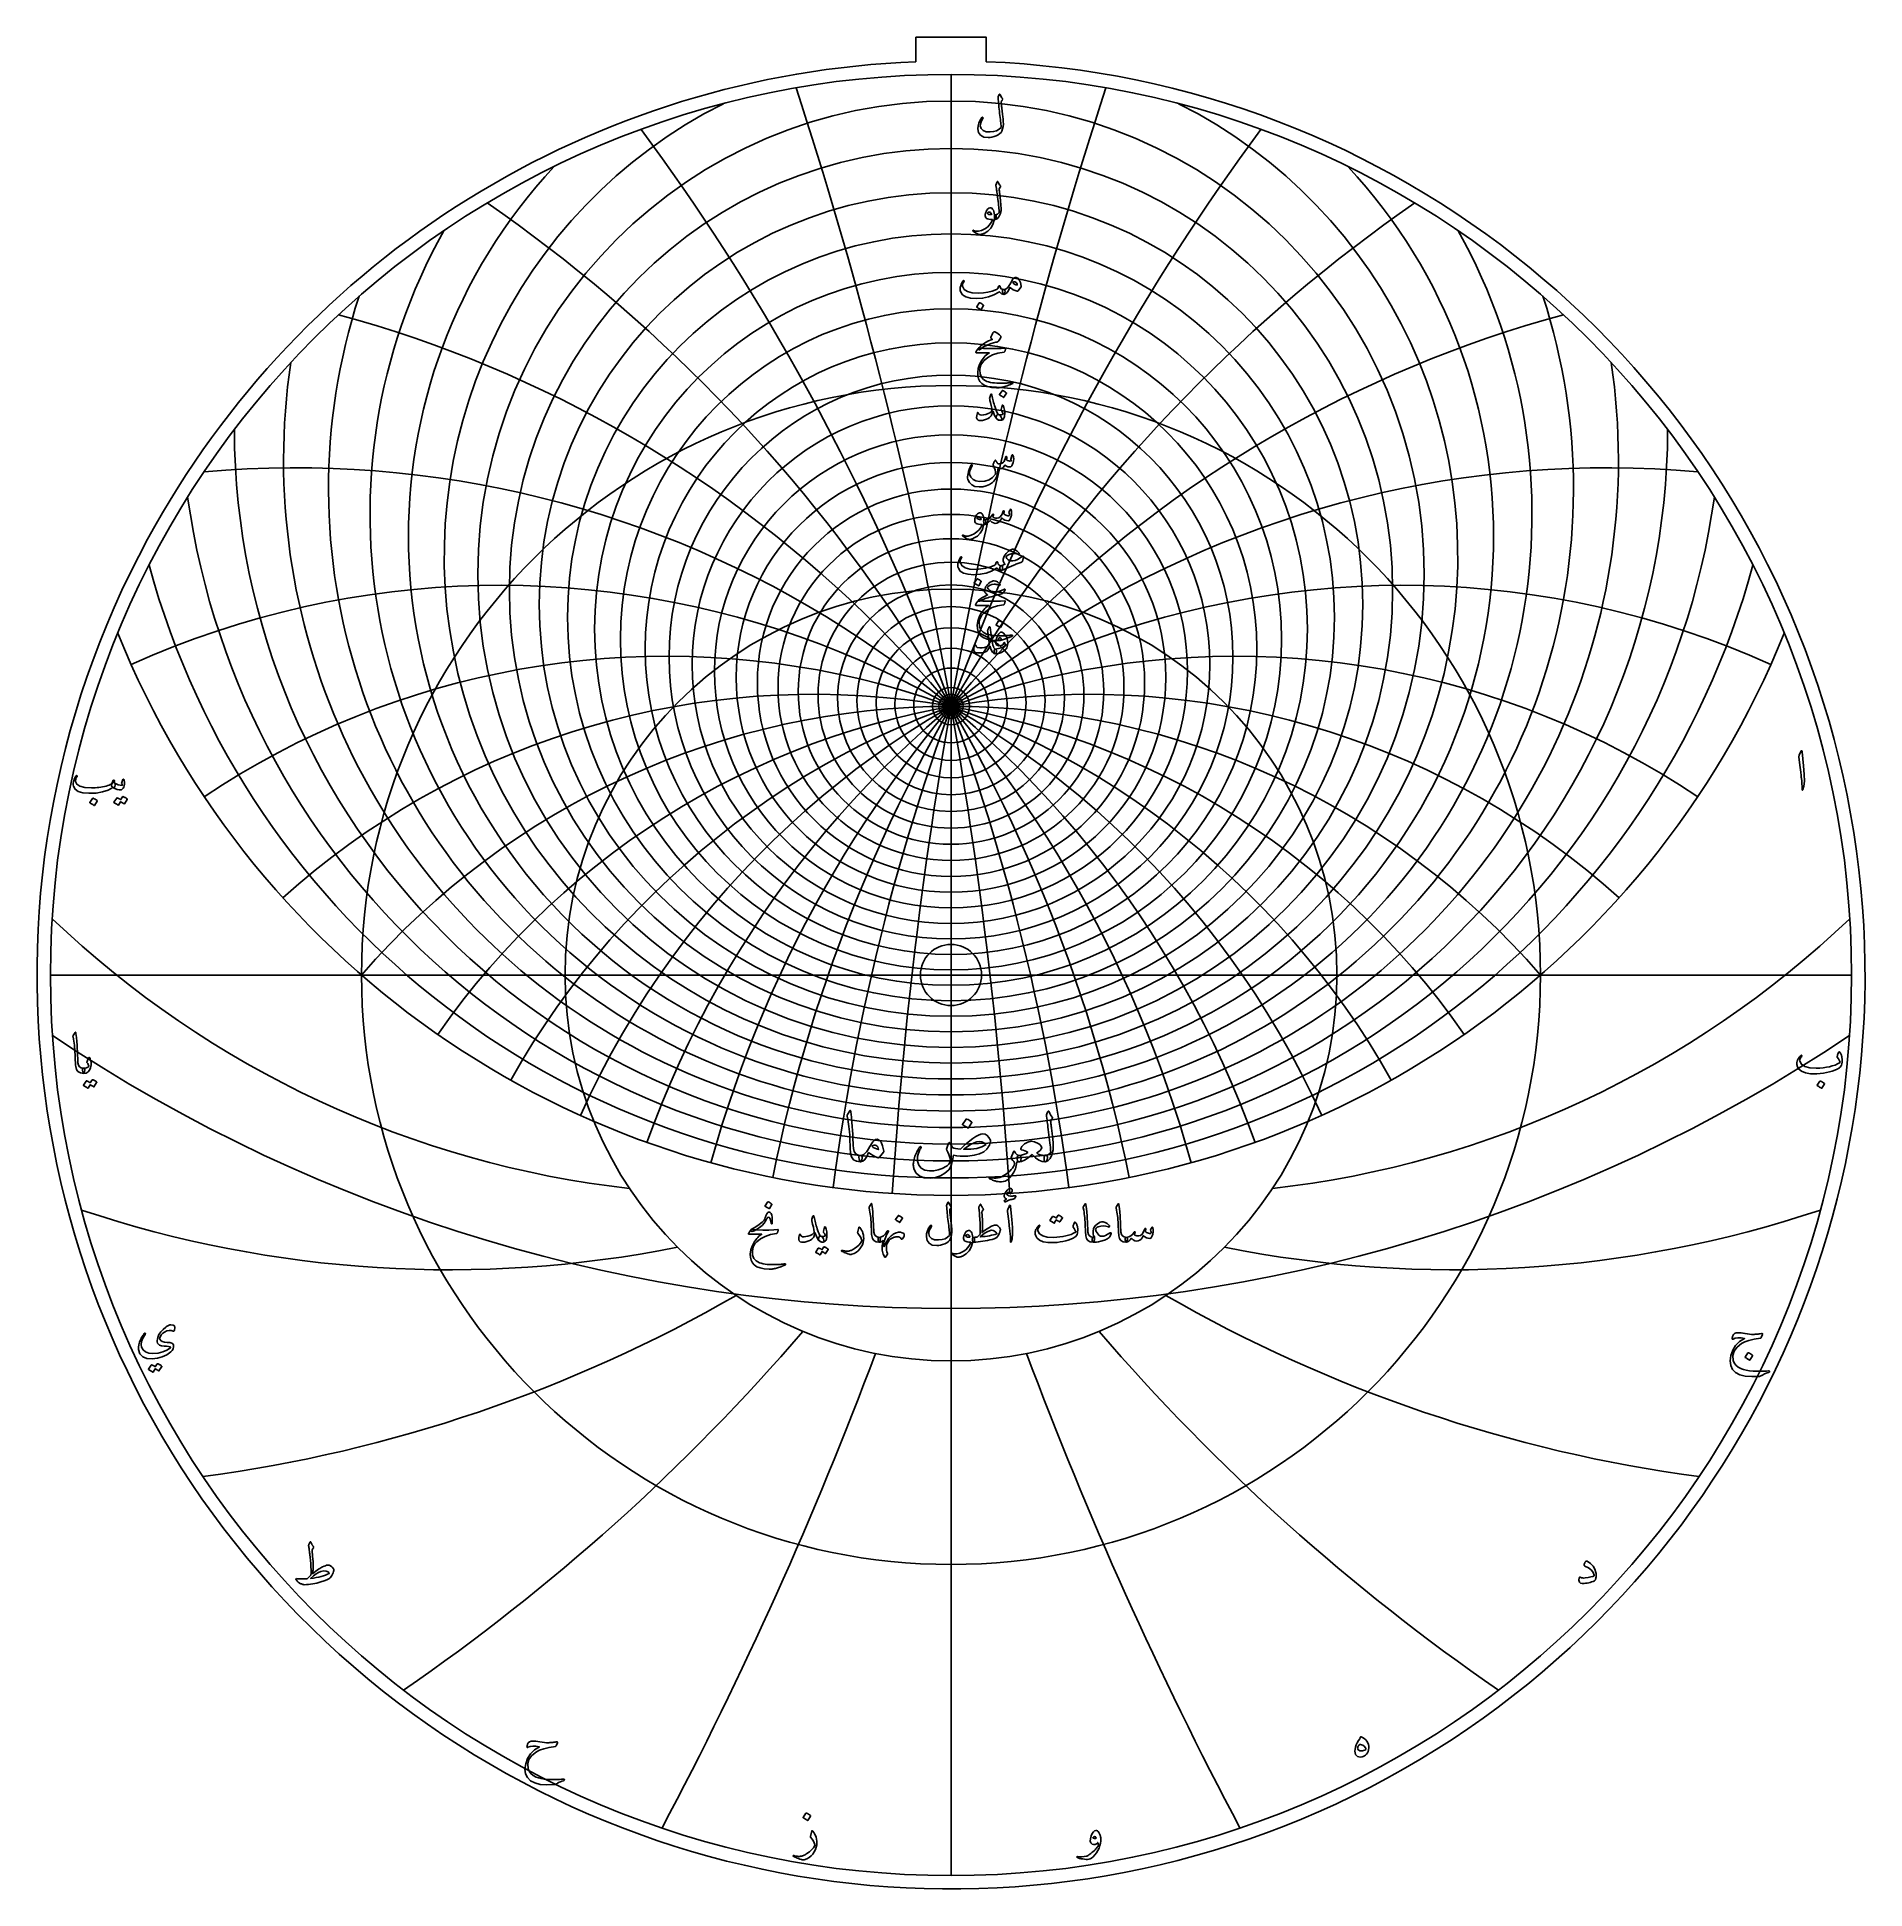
# Model space of a CAD drawing. Header units: millimetres. Extents: x -84 to 84, y -84 to 86.
import ezdxf

# ---------------------------------------------------------------- set-up
doc = ezdxf.new("R2010")
doc.units = ezdxf.units.MM
for name, color, linetype in [('CUT_INNER', 6, 'Continuous'), ('CUT_OUTER', 1, 'Continuous'), ('ENGRAVE', 7, 'Continuous'), ('ENGRAVE_FINE', 8, 'Continuous'), ('TEXT', 5, 'Continuous')]:
    doc.layers.add(name, color=color, linetype=linetype)

msp = doc.modelspace()

# ---------------------------------------------------------------- linework, layer by layer
at = {"layer": 'CUT_INNER'}
msp.add_circle((0, 0), 2.795, dxfattribs=at)
at = {"layer": 'CUT_OUTER'}
for points in [[(-3.2025, 85.7685), (3.2025, 85.7685), (3.2025, 83.5108)], [(-3.2025, 83.5108), (-3.2025, 85.7685)]]:
    msp.add_lwpolyline(points, dxfattribs=at)
for centre, radius, start, end in [((-0.0002, -0.0002), 83.5724, 151.523247, 87.803747), ((-0.0008, 0.0008), 83.5714, 92.195568, 151.523638)]:
    msp.add_arc(centre, radius, start, end, dxfattribs=at)
at = {"layer": 'ENGRAVE'}
for points in [[(0, -82.35), (0, 82.35)], [(-82.35, 0), (82.35, 0)], [(0, -82.35), (0, -35.2859)]]:
    msp.add_lwpolyline(points, dxfattribs=at)
for centre, radius in [((0, 0), 82.35), ((0, 35.1911), 40.3816), ((0, 29.8445), 27.962), ((0, 0), 53.9054), ((0, 26.7284), 17.7078), ((0, 0), 35.2859), ((0, 25.0822), 8.6017), ((0, 24.5661), 1.098)]:
    msp.add_circle(centre, radius, dxfattribs=at)
for centre, radius, start, end in [((0, 44.4682), 56.9132, 161.989839, 18.010161), ((0, 62.0111), 82.1655, 201.985792, 338.014208), ((0, -46.8593), 71.4254, 41, 139), ((0, -46.8593), 71.4254, 41, 139), ((-19.1103, 71.3206), 91.42, 226.370944, 263.540169), ((19.1103, 71.3206), 91.42, 276.459831, 313.629056), ((-45.8557, 79.4244), 106.3804, 251.565951, 281.301331), ((45.8557, 79.4244), 106.3804, 258.698669, 288.434049), ((-86.0414, 86.0414), 133.0866, 277.620698, 299.922233), ((86.0414, 86.0414), 133.0866, 240.077767, 262.379302), ((-157.5137, 90.9406), 189.7012, 304.503564, 319.371254), ((157.5137, 90.9406), 189.7012, 220.628746, 235.496436), ((-350.6284, 93.9506), 366.9779, 332.060127, 339.493972), ((350.6284, 93.9506), 366.9779, 200.506028, 207.939873)]:
    msp.add_arc(centre, radius, start, end, dxfattribs=at)
at = {"layer": 'ENGRAVE_FINE'}
for centre, radius in [((0, 36.6497), 43.2684), ((0, 33.8827), 37.6522), ((0, 32.7074), 35.061), ((0, 31.6505), 32.5915), ((0, 30.6997), 30.2293), ((0, 29.0758), 25.7788), ((0, 28.386), 23.6699), ((0, 27.7685), 21.6267), ((0, 27.2176), 19.6417), ((0, 26.2968), 15.8187), ((0, 25.9192), 13.9687), ((0, 25.5926), 12.1524), ((0, 25.3143), 10.365), ((0, 24.8946), 6.8581), ((0, 24.7501), 5.1301), ((0, 24.6477), 3.4137), ((0, 24.5865), 1.705)]:
    msp.add_circle(centre, radius, dxfattribs=at)
for centre, radius, start, end in [((0, 38.2792), 46.3354, 116.694811, 63.305189), ((-405.0736, -46.8593), 411.3225, 3.747031, 18.1283), ((-405.0736, -46.8593), 411.3225, 3.747031, 18.1283), ((405.0736, -46.8593), 411.3225, 161.8717, 176.252969), ((405.0736, -46.8593), 411.3225, 161.8717, 176.252969), ((-196.2397, -46.8593), 208.8339, 7.543642, 36.486596), ((-196.2397, -46.8593), 208.8339, 7.543642, 36.486596), ((196.2397, -46.8593), 208.8339, 143.513404, 172.456358), ((196.2397, -46.8593), 208.8339, 143.513404, 172.456358), ((0, 40.1044), 49.6093, 137.032807, 42.967193), ((-123.7124, -46.8593), 142.8508, 11.441846, 55.306369), ((-123.7124, -46.8593), 142.8508, 11.441846, 55.306369), ((123.7124, -46.8593), 142.8508, 124.693631, 168.558154), ((123.7124, -46.8593), 142.8508, 124.693631, 168.558154), ((0, 42.1552), 53.1224, 150.83708, 29.16292), ((-85.1215, -46.8593), 111.1182, 15.498747, 74.808085), ((-85.1215, -46.8593), 111.1182, 15.498747, 74.808085), ((85.1215, -46.8593), 111.1182, 105.191915, 164.501253), ((85.1215, -46.8593), 111.1182, 105.191915, 164.501253), ((0, 47.0883), 61.0292, 171.599741, 8.400259), ((0, 50.0717), 65.5289, 180.171885, 359.828115), ((-59.933, -46.8593), 93.2392, 19.779688, 95.149815), ((-59.933, -46.8593), 93.2392, 19.779688, 95.149815), ((59.933, -46.8593), 93.2392, 84.850185, 160.220312), ((59.933, -46.8593), 93.2392, 84.850185, 160.220312), ((0, 53.4889), 70.4852, 187.98681, 352.01319), ((0, 57.4298), 75.9909, 195.219112, 344.780888), ((-41.2375, -46.8593), 82.475, 24.362203, 114.146841), ((-41.2375, -46.8593), 82.475, 24.362203, 114.146841), ((41.2375, -46.8593), 82.475, 65.853159, 155.637797), ((41.2375, -46.8593), 82.475, 65.853159, 155.637797), ((-25.9967, -46.8593), 76.0093, 29.341216, 123.798896), ((-25.9967, -46.8593), 76.0093, 29.341216, 123.798896), ((25.9967, -46.8593), 76.0093, 56.201104, 150.658784), ((25.9967, -46.8593), 76.0093, 56.201104, 150.658784), ((-12.5942, -46.8593), 72.5273, 34.836047, 131.966559), ((-12.5942, -46.8593), 72.5273, 34.836047, 131.966559), ((12.5942, -46.8593), 72.5273, 48.033441, 145.163953), ((12.5942, -46.8593), 72.5273, 48.033441, 145.163953), ((0, 117.2277), 147.726, 236.207433, 303.792567)]:
    msp.add_arc(centre, radius, start, end, dxfattribs=at)
at = {"layer": 'TEXT'}
for points in [[(4.4099, 80.5045), (4.4185, 80.5194), (4.4294, 80.5301), (4.4428, 80.5364), (4.4586, 80.5386), (4.4745, 80.5358), (4.4879, 80.5276), (4.4988, 80.5139), (4.5073, 80.4947), (4.5527, 80.383), (4.6011, 80.2865), (4.6525, 80.2053), (4.707, 80.1392), (4.7231, 80.1155), (4.7277, 80.0881), (4.7207, 80.057), (4.7021, 80.0223), (4.6903, 80.0056), (4.679, 79.9895), (4.6684, 79.9739), (4.6583, 79.959), (4.6489, 79.945), (4.64, 79.9322), (4.6318, 79.9207), (4.6242, 79.9103), (4.6114, 79.8915), (4.6023, 79.8689), (4.5968, 79.8428), (4.595, 79.8129), (4.6008, 79.7288), (4.6084, 79.637), (4.6178, 79.5376), (4.6291, 79.4306), (4.6419, 79.316), (4.6559, 79.1938), (4.6711, 79.064), (4.6875, 78.9266), (4.7059, 78.7894), (4.7222, 78.6605), (4.7364, 78.5398), (4.7484, 78.4274), (4.7586, 78.3228), (4.7673, 78.2259), (4.7744, 78.1365), (4.7801, 78.0548), (4.7865, 77.8128), (4.7667, 77.5836), (4.7207, 77.3672), (4.6486, 77.1636), (4.5783, 77.0439), (4.4696, 76.9334), (4.3226, 76.8321), (4.1372, 76.7399), (3.9363, 76.6635), (3.7476, 76.6096), (3.571, 76.5782), (3.4067, 76.5694), (2.9951, 76.626), (2.7005, 76.7812), (2.5227, 77.0351), (2.4619, 77.3876), (2.4832, 77.6503), (2.552, 77.9075), (2.6682, 78.1592), (2.832, 78.4054), (2.8445, 78.4198), (2.8576, 78.4286), (2.8713, 78.4319), (2.8856, 78.4298), (2.9008, 78.424), (2.9124, 78.4164), (2.9203, 78.407), (2.9245, 78.3957), (2.9276, 78.379), (2.927, 78.3628), (2.9227, 78.3473), (2.9148, 78.3324), (2.8031, 78.1148), (2.7261, 77.9294), (2.6838, 77.7763), (2.6762, 77.6554), (2.7574, 77.3952), (2.9331, 77.2135), (3.203, 77.1103), (3.5674, 77.0856), (3.8958, 77.1212), (4.1749, 77.2037), (4.4048, 77.3331), (4.5853, 77.5093), (4.5815, 77.5944), (4.5749, 77.6938), (4.5656, 77.8075), (4.5536, 77.9355), (4.5385, 78.0781), (4.5201, 78.2356), (4.4984, 78.408), (4.4732, 78.5954), (4.4495, 78.7887), (4.427, 78.9789), (4.4057, 79.1661), (4.3856, 79.3503), (4.367, 79.5314), (4.3503, 79.7094), (4.3354, 79.8845), (4.3223, 80.0564), (4.3028, 80.222), (4.3037, 80.2409), (4.3064, 80.2585), (4.311, 80.275), (4.3174, 80.2902)], [(4.1153, 72.2912), (4.1482, 72.3706), (4.1737, 72.4336), (4.192, 72.4802), (4.2029, 72.5103), (4.2115, 72.5295), (4.2224, 72.5432), (4.2358, 72.5514), (4.2517, 72.5542), (4.2696, 72.5511), (4.2845, 72.542), (4.2964, 72.5268), (4.3052, 72.5055), (4.3457, 72.4011), (4.3941, 72.307), (4.4504, 72.2233), (4.5146, 72.1499), (4.5326, 72.1265), (4.5378, 72.1), (4.5302, 72.0705), (4.5098, 72.0379), (4.4026, 71.887), (4.4099, 71.8194), (4.4172, 71.753), (4.4245, 71.6879), (4.4318, 71.624), (4.4392, 71.5613), (4.4465, 71.4998), (4.4538, 71.4395), (4.4611, 71.3805), (4.5283, 70.8338), (4.5694, 70.4064), (4.5843, 70.0984), (4.5731, 69.9097), (4.4812, 69.5672), (4.3612, 69.3143), (4.2133, 69.1508), (4.0374, 69.0769), (4.0325, 69.0769), (4.0276, 69.0769), (4.0228, 69.0769), (4.0179, 69.0769), (3.989, 69.1043), (3.9704, 69.167), (3.9622, 69.265), (3.9643, 69.3983), (3.9689, 69.4476), (3.9826, 69.4835), (4.0054, 69.5061), (4.0374, 69.5152), (4.1609, 69.5398), (4.2638, 69.5846), (4.346, 69.6494), (4.4075, 69.7343), (4.4034, 69.8363), (4.3959, 69.9523), (4.3851, 70.0823), (4.371, 70.2262), (4.3538, 70.3836), (4.3338, 70.5537), (4.3112, 70.7367), (4.2857, 70.9324), (4.2623, 71.1248), (4.2407, 71.2977), (4.2209, 71.4511), (4.2029, 71.585), (4.1874, 71.6995), (4.1749, 71.7944), (4.1655, 71.8699), (4.1591, 71.9259), (4.1104, 72.2035), (4.1089, 72.2309), (4.1092, 72.2547), (4.1113, 72.2747), (4.1153, 72.2912)], [(3.94, 69.0233), (3.8258, 68.6224), (3.6344, 68.2867), (3.3656, 68.0161), (3.0195, 67.8106), (2.9711, 67.7898), (2.9233, 67.7711), (2.8761, 67.7545), (2.8296, 67.74), (2.7839, 67.728), (2.7395, 67.7187), (2.6962, 67.7122), (2.6542, 67.7084), (2.5495, 67.7233), (2.4107, 67.7778), (2.2378, 67.8718), (2.0309, 68.0054), (2.0086, 68.0246), (1.9955, 68.0432), (1.9916, 68.0611), (1.9968, 68.0785), (2.0083, 68.0919), (2.0236, 68.098), (2.0424, 68.0968), (2.0649, 68.0882), (2.2801, 68.0185), (2.5215, 68.0188), (2.7891, 68.0891), (3.0828, 68.2295), (3.3227, 68.3923), (3.5211, 68.5838), (3.6782, 68.8038), (3.7939, 69.0525), (3.7929, 69.0613), (3.7902, 69.0684), (3.7856, 69.0735), (3.7792, 69.0769), (3.6115, 69.0866), (3.4688, 69.1061), (3.351, 69.1353), (3.2581, 69.1743), (3.1863, 69.2345), (3.1413, 69.3179), (3.123, 69.4245), (3.1315, 69.5541), (3.1343, 69.5713), (3.1376, 69.5888), (3.1416, 69.6067), (3.1461, 69.6248), (3.1513, 69.6435), (3.1571, 69.6631), (3.1635, 69.6837), (3.1705, 69.7051), (3.2277, 69.8442), (3.2971, 69.9596), (3.3787, 70.0512), (3.4724, 70.1191), (3.5683, 70.1562), (3.6563, 70.1556), (3.7363, 70.1173), (3.8085, 70.0412), (3.8715, 69.9352), (3.9193, 69.8123), (3.9518, 69.6723), (3.9692, 69.5152), (3.9788, 69.5153), (3.9881, 69.5158), (3.997, 69.5166), (4.0057, 69.5176), (4.0144, 69.5187), (4.0234, 69.5194), (4.0326, 69.5199), (4.0422, 69.5201), (4.0751, 69.5131), (4.1007, 69.4921), (4.1189, 69.4571), (4.1299, 69.408), (4.1345, 69.3542), (4.1335, 69.2997), (4.1272, 69.2446), (4.1153, 69.1889), (4.0998, 69.1399), (4.0824, 69.1049), (4.0632, 69.0839), (4.0422, 69.0769), (3.9497, 69.0769), (3.9491, 69.068), (3.9473, 69.0562), (3.9442, 69.0413), (3.94, 69.0233)], [(3.7062, 69.5688), (3.6551, 69.6579), (3.599, 69.721), (3.5382, 69.7578), (3.4724, 69.7684), (3.4332, 69.7581), (3.3982, 69.7417), (3.3674, 69.7191), (3.3409, 69.6905), (3.3324, 69.6753), (3.3312, 69.6589), (3.3373, 69.6412), (3.3507, 69.6223), (3.4009, 69.5782), (3.4736, 69.5481), (3.5689, 69.5319), (3.6867, 69.5298), (3.6989, 69.5322), (3.7062, 69.5395), (3.7086, 69.5517), (3.7062, 69.5688)], [(1.1104, 63.4745), (1.1277, 63.4934), (1.1457, 63.5013), (1.1643, 63.4982), (1.1834, 63.4842), (1.1981, 63.466), (1.2029, 63.4453), (1.1981, 63.4221), (1.1834, 63.3966), (1.1092, 63.2815), (1.0617, 63.175), (1.041, 63.077), (1.0471, 62.9875), (1.1996, 62.6934), (1.4964, 62.4883), (1.9374, 62.372), (2.5227, 62.3446), (2.9571, 62.3766), (3.3738, 62.4432), (3.7729, 62.5446), (4.1542, 62.6806), (4.2215, 62.7205), (4.2772, 62.7817), (4.3214, 62.8642), (4.3539, 62.968), (4.3649, 62.9975), (4.3831, 63.0179), (4.4087, 63.0292), (4.4416, 63.0313), (4.465, 63.0213), (4.4818, 63.0009), (4.4918, 62.9701), (4.4952, 62.929), (4.518, 62.8274), (4.5816, 62.7513), (4.686, 62.7007), (4.8312, 62.6758), (4.8836, 62.6642), (4.9189, 62.6344), (4.9371, 62.5863), (4.9383, 62.5199), (4.9207, 62.3964), (4.8969, 62.3081), (4.8671, 62.2551), (4.8312, 62.2375), (4.7244, 62.2515), (4.623, 62.2935), (4.5271, 62.3635), (4.4367, 62.4615), (4.4291, 62.4654), (4.416, 62.4627), (4.3975, 62.4533), (4.3734, 62.4371), (3.9193, 62.1815), (3.4237, 61.9988), (2.8868, 61.8892), (2.3085, 61.8527), (1.774, 61.8892), (1.3588, 61.9988), (1.0629, 62.1815), (0.8864, 62.4371), (0.8462, 62.5799), (0.8328, 62.7257), (0.8462, 62.8745), (0.8864, 63.0264), (0.9405, 63.1677), (0.9959, 63.2894), (1.0526, 63.3917), (1.1104, 63.4745)], [(5.9611, 63.7862), (6.1136, 63.732), (6.2399, 63.5792), (6.34, 63.3278), (6.414, 62.9777), (6.4167, 62.9525), (6.4152, 62.9302), (6.4094, 62.9111), (6.3994, 62.8949), (6.1315, 62.5589), (6.113, 62.5385), (6.0914, 62.526), (6.0667, 62.5215), (6.039, 62.5248), (5.857, 62.5869), (5.6859, 62.666), (5.5258, 62.7622), (5.3767, 62.8755), (5.2564, 62.5963), (5.1246, 62.397), (4.9813, 62.2773), (4.8263, 62.2375), (4.809, 62.2439), (4.791, 62.263), (4.7725, 62.295), (4.7533, 62.3397), (4.7238, 62.4505), (4.7131, 62.5394), (4.7213, 62.6064), (4.7484, 62.6514), (4.7642, 62.6621), (4.7825, 62.6697), (4.8032, 62.6743), (4.8263, 62.6758), (4.9371, 62.6947), (5.0455, 62.7464), (5.1514, 62.831), (5.2549, 62.9485), (5.3003, 63.0167), (5.3681, 63.1287), (5.4585, 63.2845), (5.5715, 63.4842), (5.6597, 63.6163), (5.7541, 63.7107), (5.8545, 63.7673), (5.9611, 63.7862)], [(5.6104, 63.3089), (5.7017, 63.2328), (5.8052, 63.1701), (5.9209, 63.1208), (6.0487, 63.0849), (6.0417, 63.1808), (6.0159, 63.259), (5.9711, 63.3196), (5.9075, 63.3625), (5.8341, 63.3847), (5.7602, 63.3832), (5.6856, 63.3579), (5.6104, 63.3089)], [(2.5861, 61.4534), (2.5921, 61.4595), (2.6007, 61.4631), (2.6116, 61.4643), (2.625, 61.4631), (2.7197, 61.4248), (2.8089, 61.3779), (2.8926, 61.3225), (2.9708, 61.2586), (2.9784, 61.2488), (2.9818, 61.2391), (2.9808, 61.2293), (2.9757, 61.2196), (2.7468, 60.8495), (2.7382, 60.8406), (2.7273, 60.8385), (2.7139, 60.8431), (2.6981, 60.8543), (2.6844, 60.8641), (2.6628, 60.8787), (2.6332, 60.8982), (2.5958, 60.9225), (2.5498, 60.9517), (2.4947, 60.9858), (2.4305, 61.0248), (2.3572, 61.0686), (2.3474, 61.0759), (2.3425, 61.0832), (2.3425, 61.0905), (2.3474, 61.0978)], [(4.1104, 57.8627), (3.6849, 57.7516), (3.3093, 57.6082), (2.9836, 57.4326), (2.7078, 57.2247), (2.6655, 57.1928), (2.6262, 57.1748), (2.59, 57.1708), (2.5568, 57.1809), (2.5182, 57.2268), (2.524, 57.2917), (2.5742, 57.3754), (2.6688, 57.478), (2.8926, 57.6636), (3.1498, 57.8311), (3.4405, 57.9802), (3.7646, 58.1111), (3.6721, 58.2475), (3.6548, 58.2815), (3.6465, 58.3156), (3.6474, 58.3497), (3.6575, 58.3838), (3.7229, 58.5138), (3.7829, 58.6212), (3.8374, 58.7062), (3.8864, 58.7686), (3.9177, 58.7981), (3.9485, 58.8136), (3.9786, 58.8151), (4.0081, 58.8026), (4.1795, 58.7059), (4.3235, 58.6151), (4.4401, 58.5305), (4.5292, 58.452), (4.5466, 58.4267), (4.5548, 58.3948), (4.5539, 58.3561), (4.5439, 58.3108), (4.5125, 58.2398), (4.4623, 58.1537), (4.3932, 58.0523), (4.3052, 57.9358), (4.2821, 57.9184), (4.2419, 57.9005), (4.1847, 57.8819), (4.1104, 57.8627)], [(2.9611, 57.2978), (3.586, 57.2759), (4.1262, 57.2734), (4.5819, 57.2905), (4.953, 57.327), (4.9644, 57.3284), (4.9743, 57.3276), (4.9826, 57.3247), (4.9895, 57.3197), (4.9945, 57.3128), (4.9974, 57.3045), (4.9982, 57.2946), (4.9968, 57.2832), (4.9872, 57.2387), (4.9779, 57.1979), (4.9689, 57.1608), (4.9603, 57.1273), (4.9519, 57.0975), (4.9438, 57.0713), (4.9361, 57.0488), (4.9286, 57.0299), (4.9128, 56.9998), (4.8945, 56.9776), (4.8738, 56.9633), (4.8507, 56.9569), (4.2882, 56.8549), (3.7987, 56.6951), (3.3823, 56.4775), (3.039, 56.202), (2.8655, 56.0038), (2.7395, 55.7941), (2.6609, 55.5728), (2.6299, 55.34), (2.6597, 54.9744), (2.7784, 54.6764), (2.986, 54.446), (3.2825, 54.2831), (3.4362, 54.2338), (3.6051, 54.193), (3.7893, 54.1608), (3.9887, 54.137), (4.2029, 54.1215), (4.4318, 54.1139), (4.6754, 54.1142), (4.9335, 54.1224), (5.0252, 54.1276), (5.1155, 54.1334), (5.2042, 54.1398), (5.2914, 54.1468), (5.3765, 54.1544), (5.4588, 54.1626), (5.5384, 54.1714), (5.6153, 54.1809), (5.6387, 54.1821), (5.6555, 54.176), (5.6655, 54.1626), (5.6689, 54.1419), (5.667, 54.1179), (5.6616, 54.0993), (5.6524, 54.0862), (5.6396, 54.0786), (5.5021, 54.0205), (5.3718, 53.9678), (5.2488, 53.9206), (5.1331, 53.8789), (5.0251, 53.8424), (4.925, 53.8107), (4.8327, 53.7839), (4.7484, 53.762), (4.6691, 53.7459), (4.592, 53.7316), (4.5169, 53.7191), (4.444, 53.7085), (4.3729, 53.7002), (4.3034, 53.6951), (4.2354, 53.6929), (4.1689, 53.6939), (3.7147, 53.7292), (3.3361, 53.8059), (3.0329, 53.924), (2.8052, 54.0835), (2.6381, 54.2828), (2.5215, 54.5157), (2.4555, 54.782), (2.44, 55.0818), (2.4877, 55.4538), (2.6019, 55.8148), (2.7824, 56.1648), (3.0292, 56.5039), (3.1257, 56.6065), (3.235, 56.7048), (3.3571, 56.7989), (3.4919, 56.8887), (2.3133, 56.8984), (2.285, 56.9106), (2.2731, 56.9325), (2.2777, 56.9642), (2.2987, 57.0056), (2.3383, 57.0658), (2.3742, 57.12), (2.4065, 57.1681), (2.4351, 57.2101), (2.46, 57.2457), (2.4813, 57.2746), (2.499, 57.2969), (2.513, 57.3124), (2.5447, 57.3151), (2.6299, 57.3136), (2.7687, 57.3078), (2.9611, 57.2978)], [(3.733, 53.0121), (3.761, 52.8845), (3.7914, 52.7546), (3.8243, 52.6227), (3.8596, 52.4886), (3.8973, 52.3518), (3.9375, 52.2116), (3.9801, 52.0681), (4.0252, 51.9212), (4.1162, 51.657), (4.1993, 51.4586), (4.2745, 51.3258), (4.3417, 51.2589), (4.4005, 51.219), (4.4599, 51.1627), (4.5198, 51.0899), (4.5804, 51.0008), (4.6376, 50.8903), (4.6534, 50.8072), (4.6279, 50.7515), (4.5609, 50.7232), (4.3445, 50.7451), (4.153, 50.8887), (3.9865, 51.1542), (3.845, 51.5414), (3.8419, 51.5477), (3.8377, 51.5523), (3.8322, 51.555), (3.8255, 51.556), (3.8206, 51.555), (3.8158, 51.5523), (3.8109, 51.5477), (3.806, 51.5414), (3.7923, 51.4786), (3.7756, 51.4123), (3.7558, 51.3423), (3.733, 51.2686), (3.708, 51.1989), (3.6818, 51.1408), (3.6544, 51.0942), (3.6258, 51.0592), (3.523, 50.9694), (3.3945, 50.89), (3.2405, 50.8209), (3.0609, 50.7621), (2.8783, 50.7186), (2.72, 50.7), (2.5861, 50.7064), (2.4765, 50.7378), (2.3827, 50.8163), (2.3401, 50.9545), (2.3486, 51.1523), (2.4083, 51.4099), (2.4141, 51.4184), (2.4217, 51.4245), (2.4311, 51.4281), (2.4424, 51.4293), (2.4558, 51.4278), (2.4667, 51.4232), (2.4753, 51.4156), (2.4813, 51.405), (2.5045, 51.3511), (2.53, 51.3064), (2.5581, 51.2708), (2.5885, 51.2443), (2.6835, 51.209), (2.8125, 51.2004), (2.9757, 51.2187), (3.1729, 51.2638), (3.3832, 51.3313), (3.5467, 51.4074), (3.6633, 51.492), (3.733, 51.5852), (3.7445, 51.6795), (3.7257, 51.8409), (3.6764, 52.0692), (3.5966, 52.3644), (3.5583, 52.5199), (3.5357, 52.6457), (3.529, 52.7415), (3.5382, 52.8076), (3.6307, 53.0706), (3.6407, 53.0983), (3.6514, 53.1181), (3.6627, 53.1299), (3.6745, 53.1339), (3.6891, 53.1263), (3.7038, 53.1035), (3.7184, 53.0654), (3.733, 53.0121)], [(4.6729, 53.431), (4.679, 53.4371), (4.6875, 53.4407), (4.6985, 53.4419), (4.7119, 53.4407), (4.8065, 53.4024), (4.8957, 53.3555), (4.9794, 53.3001), (5.0577, 53.2362), (5.0653, 53.2264), (5.0686, 53.2167), (5.0677, 53.2069), (5.0625, 53.1972), (4.8336, 52.8271), (4.8251, 52.8182), (4.8142, 52.8161), (4.8008, 52.8207), (4.7849, 52.8319), (4.7712, 52.8417), (4.7496, 52.8563), (4.7201, 52.8758), (4.6827, 52.9001), (4.6367, 52.9293), (4.5816, 52.9634), (4.5174, 53.0024), (4.444, 53.0462), (4.4343, 53.0535), (4.4294, 53.0608), (4.4294, 53.0681), (4.4343, 53.0755)], [(4.7168, 51.4391), (4.6881, 51.4869), (4.6607, 51.528), (4.6346, 51.5624), (4.6096, 51.5901), (4.5916, 51.6138), (4.5816, 51.6412), (4.5795, 51.6722), (4.5853, 51.7069), (4.6875, 52.0771), (4.7018, 52.1093), (4.7204, 52.1185), (4.7432, 52.1045), (4.7703, 52.0673), (4.8111, 51.9885), (4.8458, 51.8932), (4.8744, 51.7815), (4.8969, 51.6534), (4.91, 51.5304), (4.9152, 51.4099), (4.9125, 51.2918), (4.9018, 51.1761), (4.8845, 51.0753), (4.8616, 50.9874), (4.8333, 50.9122), (4.7995, 50.8498), (4.7578, 50.8035), (4.7009, 50.767), (4.6288, 50.7402), (4.5414, 50.7232), (4.4519, 50.7198), (4.3685, 50.7341), (4.2912, 50.7661), (4.22, 50.8157), (4.1649, 50.8787), (4.136, 50.9508), (4.1332, 51.0321), (4.1567, 51.1225), (4.1941, 51.1965), (4.2383, 51.2431), (4.2891, 51.2622), (4.3466, 51.254), (4.4793, 51.2221), (4.595, 51.2187), (4.6936, 51.244), (4.7752, 51.2978), (4.777, 51.3121), (4.7679, 51.3405), (4.7478, 51.3828), (4.7168, 51.4391)], [(5.5569, 47.5125), (5.5654, 47.5338), (5.5763, 47.5491), (5.5897, 47.5582), (5.6056, 47.5612), (5.6259, 47.5588), (5.6433, 47.5515), (5.6576, 47.5393), (5.6689, 47.5223), (5.6966, 47.4614), (5.7164, 47.3859), (5.7282, 47.2958), (5.7322, 47.1911), (5.7215, 47.02), (5.6896, 46.8575), (5.6363, 46.7035), (5.5617, 46.558), (5.5362, 46.523), (5.5082, 46.4959), (5.4777, 46.4767), (5.4448, 46.4654), (5.3258, 46.4578), (5.1977, 46.4788), (5.0604, 46.5285), (4.914, 46.6067), (4.7907, 46.4377), (4.6449, 46.3254), (4.4766, 46.2697), (4.2857, 46.2706), (4.2795, 46.1679), (4.2705, 46.0691), (4.2588, 45.9743), (4.2443, 45.8835), (4.2271, 45.796), (4.2072, 45.7112), (4.1845, 45.6291), (4.1591, 45.5499), (4.1001, 45.4068), (4.0203, 45.2747), (3.9199, 45.1535), (3.7987, 45.0434), (3.5153, 44.8546), (3.2155, 44.7219), (2.8993, 44.6452), (2.5666, 44.6245), (2.1919, 44.6754), (1.8957, 44.8084), (1.6781, 45.0236), (1.539, 45.321), (1.5201, 45.4281), (1.5171, 45.5547), (1.5298, 45.7008), (1.5585, 45.8664), (1.6044, 46.0478), (1.6692, 46.2366), (1.753, 46.4326), (1.8555, 46.6359), (1.8637, 46.6487), (1.8738, 46.6578), (1.8857, 46.6633), (1.8994, 46.6651), (1.9131, 46.6639), (1.9249, 46.6603), (1.935, 46.6542), (1.9432, 46.6456), (1.9487, 46.6332), (1.9505, 46.6201), (1.9487, 46.6064), (1.9432, 46.5921), (1.8129, 46.3215), (1.7289, 46.099), (1.6912, 45.9246), (1.6997, 45.7982), (1.8227, 45.5197), (2.0162, 45.3173), (2.2805, 45.191), (2.6153, 45.1408), (3.0834, 45.1706), (3.4797, 45.2893), (3.8042, 45.4969), (4.0568, 45.7934), (4.0559, 45.9888), (4.024, 46.1952), (3.961, 46.4125), (3.8669, 46.6408), (3.855, 46.6639), (3.8486, 46.6846), (3.8477, 46.7029), (3.8523, 46.7187), (3.8785, 46.773), (3.9034, 46.824), (3.9272, 46.8716), (3.9497, 46.9159), (3.971, 46.9563), (3.9911, 46.992), (4.01, 47.0232), (4.0276, 47.0499), (4.0377, 47.0611), (4.0483, 47.0657), (4.0596, 47.0636), (4.0715, 47.0547), (4.0775, 47.048), (4.0861, 47.0377), (4.097, 47.0237), (4.1104, 47.006), (4.1256, 46.9847), (4.1421, 46.9598), (4.1597, 46.9312), (4.1786, 46.8989), (4.217, 46.8368), (4.2492, 46.7917), (4.2754, 46.7637), (4.2955, 46.7528), (4.4221, 46.7421), (4.5487, 46.7637), (4.6754, 46.8176), (4.802, 46.9038), (4.8479, 46.961), (4.8933, 47.0547), (4.938, 47.185), (4.9822, 47.3518), (4.9864, 47.3676), (4.9944, 47.381), (5.0059, 47.392), (5.0211, 47.4005), (5.0354, 47.406), (5.0491, 47.4078), (5.0622, 47.406), (5.0747, 47.4005), (5.0933, 47.3701), (5.1003, 47.3129), (5.0957, 47.2288), (5.0796, 47.118), (5.1779, 47.0578), (5.2829, 47.0182), (5.3946, 46.9993), (5.513, 47.0012), (5.5115, 47.0368), (5.5069, 47.0657), (5.4993, 47.0879), (5.4887, 47.1034), (5.4765, 47.118), (5.4692, 47.1327), (5.4668, 47.1473), (5.4692, 47.1619)], [(5.4424, 42.5844), (5.4531, 42.5917), (5.4655, 42.5892), (5.4798, 42.5771), (5.496, 42.5552), (5.5133, 42.518), (5.5264, 42.4651), (5.5352, 42.3963), (5.5398, 42.3116), (5.5413, 42.2155), (5.5362, 42.1217), (5.5243, 42.0304), (5.5057, 41.9415), (5.4515, 41.7686), (5.3913, 41.6444), (5.3249, 41.5689), (5.2525, 41.5422), (5.0811, 41.5522), (4.9225, 41.5969), (4.7767, 41.6764), (4.6437, 41.7905), (4.5524, 41.6106), (4.444, 41.4703), (4.3186, 41.3696), (4.1762, 41.3084), (4.0267, 41.295), (3.8754, 41.3327), (3.7223, 41.4216), (3.5674, 41.5616), (3.442, 41.4018), (3.319, 41.2877), (3.1985, 41.2192), (3.0804, 41.1964), (3.0566, 41.2098), (3.0341, 41.2499), (3.0128, 41.3169), (2.9927, 41.4107), (2.9854, 41.5032), (2.9976, 41.5714), (3.0292, 41.6152), (3.0804, 41.6347), (3.305, 41.6855), (3.5016, 41.7844), (3.6703, 41.9315), (3.8109, 42.1266), (3.8185, 42.1372), (3.8267, 42.1448), (3.8356, 42.1494), (3.845, 42.1509), (3.8566, 42.1497), (3.8669, 42.1461), (3.876, 42.14), (3.884, 42.1314), (3.8885, 42.1053), (3.8779, 42.0608), (3.852, 41.9981), (3.8109, 41.9172), (3.8648, 41.8548), (3.9485, 41.8088), (4.062, 41.7793), (4.2054, 41.7662), (4.3841, 41.8036), (4.5402, 41.9257), (4.6738, 42.1324), (4.7849, 42.4237), (4.7904, 42.4386), (4.7971, 42.4492), (4.805, 42.4556), (4.8142, 42.4577), (4.8279, 42.4565), (4.8397, 42.4529), (4.8498, 42.4468), (4.858, 42.4383), (4.8641, 42.4261), (4.8677, 42.4139), (4.8689, 42.4017), (4.8677, 42.3896), (4.819, 42.185), (4.8759, 42.1345), (4.9444, 42.0901), (5.0245, 42.0517), (5.1161, 42.0194), (5.2053, 41.9984), (5.2732, 41.9939), (5.3197, 42.0057), (5.345, 42.034), (5.3532, 42.0773), (5.3487, 42.1388), (5.3313, 42.2185), (5.3012, 42.3165), (5.3063, 42.3442), (5.3316, 42.3981), (5.377, 42.4781), (5.4424, 42.5844)], [(2.983, 41.1428), (2.8688, 40.7419), (2.6774, 40.4062), (2.4086, 40.1356), (2.0625, 39.9301), (2.0141, 39.9093), (1.9663, 39.8906), (1.9191, 39.874), (1.8726, 39.8595), (1.8269, 39.8475), (1.7825, 39.8382), (1.7393, 39.8317), (1.6973, 39.8279), (1.5925, 39.8428), (1.4537, 39.8973), (1.2809, 39.9913), (1.0739, 40.1249), (1.0517, 40.1441), (1.0386, 40.1627), (1.0346, 40.1806), (1.0398, 40.198), (1.0513, 40.2114), (1.0666, 40.2175), (1.0854, 40.2163), (1.108, 40.2077), (1.3232, 40.138), (1.5645, 40.1383), (1.8321, 40.2086), (2.1258, 40.349), (2.3657, 40.5118), (2.5641, 40.7033), (2.7212, 40.9233), (2.8369, 41.172), (2.836, 41.1809), (2.8332, 41.1879), (2.8287, 41.193), (2.8223, 41.1964), (2.6545, 41.2061), (2.5118, 41.2256), (2.394, 41.2548), (2.3012, 41.2938), (2.2293, 41.354), (2.1843, 41.4374), (2.166, 41.544), (2.1745, 41.6737), (2.1773, 41.6908), (2.1806, 41.7084), (2.1846, 41.7262), (2.1891, 41.7443), (2.1943, 41.763), (2.2001, 41.7826), (2.2065, 41.8032), (2.2135, 41.8246), (2.2707, 41.9637), (2.3401, 42.0791), (2.4217, 42.1707), (2.5154, 42.2386), (2.6113, 42.2757), (2.6993, 42.2751), (2.7793, 42.2368), (2.8515, 42.1607), (2.9145, 42.0547), (2.9623, 41.9318), (2.9948, 41.7918), (3.0122, 41.6347), (3.0218, 41.6348), (3.0311, 41.6353), (3.04, 41.6361), (3.0487, 41.6371), (3.0574, 41.6382), (3.0664, 41.639), (3.0757, 41.6394), (3.0852, 41.6396), (3.1181, 41.6326), (3.1437, 41.6116), (3.162, 41.5766), (3.1729, 41.5275), (3.1775, 41.4737), (3.1766, 41.4192), (3.1702, 41.3641), (3.1583, 41.3084), (3.1428, 41.2594), (3.1254, 41.2244), (3.1062, 41.2034), (3.0852, 41.1964), (2.9927, 41.1964), (2.9921, 41.1875), (2.9903, 41.1757), (2.9872, 41.1608), (2.983, 41.1428)], [(2.7492, 41.6883), (2.6981, 41.7774), (2.6421, 41.8405), (2.5812, 41.8773), (2.5154, 41.8879), (2.4762, 41.8776), (2.4412, 41.8612), (2.4104, 41.8386), (2.3839, 41.81), (2.3754, 41.7948), (2.3742, 41.7784), (2.3803, 41.7607), (2.3937, 41.7418), (2.4439, 41.6977), (2.5167, 41.6676), (2.6119, 41.6514), (2.7297, 41.6493), (2.7419, 41.6517), (2.7492, 41.659), (2.7516, 41.6712), (2.7492, 41.6883)], [(0.8961, 38.2247), (0.9135, 38.2436), (0.9314, 38.2515), (0.95, 38.2484), (0.9692, 38.2344), (0.9838, 38.2162), (0.9886, 38.1955), (0.9838, 38.1723), (0.9692, 38.1468), (0.8949, 38.0317), (0.8474, 37.9252), (0.8267, 37.8272), (0.8328, 37.7377), (0.9853, 37.4436), (1.2821, 37.2385), (1.7231, 37.1222), (2.3085, 37.0948), (2.7428, 37.1268), (3.1595, 37.1934), (3.5586, 37.2948), (3.94, 37.4309), (4.0072, 37.4707), (4.0629, 37.5319), (4.1071, 37.6144), (4.1396, 37.7182), (4.1506, 37.7477), (4.1689, 37.7681), (4.1944, 37.7794), (4.2273, 37.7815), (4.2507, 37.7715), (4.2675, 37.7511), (4.2775, 37.7203), (4.2809, 37.6792), (4.3037, 37.5776), (4.3673, 37.5015), (4.4717, 37.451), (4.6169, 37.426), (4.6693, 37.4144), (4.7046, 37.3846), (4.7228, 37.3365), (4.7241, 37.2702), (4.7064, 37.1466), (4.6827, 37.0583), (4.6528, 37.0053), (4.6169, 36.9877), (4.5101, 37.0017), (4.4087, 37.0437), (4.3128, 37.1137), (4.2224, 37.2117), (4.2148, 37.2157), (4.2017, 37.2129), (4.1832, 37.2035), (4.1591, 37.1874), (3.705, 36.9317), (3.2094, 36.749), (2.6725, 36.6395), (2.0942, 36.6029), (1.5597, 36.6395), (1.1445, 36.749), (0.8486, 36.9317), (0.6721, 37.1874), (0.6319, 37.3301), (0.6185, 37.4759), (0.6319, 37.6248), (0.6721, 37.7766), (0.7263, 37.9179), (0.7817, 38.0396), (0.8383, 38.1419), (0.8961, 38.2247)], [(6.6283, 38.2101), (6.5309, 37.8205), (6.5199, 37.8016), (6.5017, 37.784), (6.4761, 37.7675), (6.4432, 37.7523), (6.3703, 37.7266), (6.2929, 37.6981), (6.2108, 37.6669), (6.1242, 37.633), (6.0331, 37.5966), (5.9373, 37.5581), (5.837, 37.5175), (5.7322, 37.4747), (4.612, 36.9877), (4.5609, 36.9989), (4.5195, 37.0327), (4.4879, 37.089), (4.4659, 37.1679), (4.4623, 37.2516), (4.4854, 37.3225), (4.5353, 37.3806), (4.612, 37.426), (4.6216, 37.4304), (4.6407, 37.4388), (4.6691, 37.4511), (4.707, 37.4674), (4.754, 37.4873), (4.8099, 37.5106), (4.8746, 37.5372), (4.9481, 37.5672), (4.8534, 37.6643), (4.7935, 37.7706), (4.7682, 37.8859), (4.7776, 38.0104), (4.8714, 38.3066), (5.0309, 38.5571), (5.2561, 38.7619), (5.5471, 38.9211), (5.6107, 38.936), (5.6847, 38.9321), (5.769, 38.9093), (5.8637, 38.8676), (5.962, 38.8106), (6.0524, 38.747), (6.1349, 38.6767), (6.2095, 38.5997), (6.2305, 38.5714), (6.2399, 38.5449), (6.2378, 38.5203), (6.2241, 38.4974), (6.2034, 38.4798), (6.1802, 38.4706), (6.1547, 38.47), (6.1267, 38.478), (5.9809, 38.5239), (5.8259, 38.5449), (5.6619, 38.541), (5.4887, 38.512), (5.3319, 38.4652), (5.2074, 38.4025), (5.1152, 38.3239), (5.0552, 38.2296), (5.0491, 38.1876), (5.065, 38.1395), (5.1027, 38.0853), (5.1624, 38.025), (5.2306, 37.9702), (5.2987, 37.9276), (5.3669, 37.8972), (5.4351, 37.8789), (5.6393, 37.8737), (5.8576, 37.9167), (6.0898, 38.0077), (6.3361, 38.1468), (6.3626, 38.1635), (6.3884, 38.1797), (6.4137, 38.1952), (6.4384, 38.2101), (6.4621, 38.2241), (6.4846, 38.2369), (6.5059, 38.2484), (6.526, 38.2588), (6.5817, 38.285), (6.6173, 38.2856), (6.6329, 38.2606), (6.6283, 38.2101)], [(2.3718, 36.2036), (2.3779, 36.2097), (2.3864, 36.2133), (2.3973, 36.2145), (2.4107, 36.2133), (2.5054, 36.175), (2.5946, 36.1281), (2.6783, 36.0727), (2.7565, 36.0088), (2.7641, 35.999), (2.7675, 35.9893), (2.7666, 35.9796), (2.7614, 35.9698), (2.5325, 35.5997), (2.524, 35.5909), (2.513, 35.5887), (2.4996, 35.5933), (2.4838, 35.6046), (2.4701, 35.6143), (2.4485, 35.6289), (2.4189, 35.6484), (2.3815, 35.6727), (2.3355, 35.702), (2.2805, 35.736), (2.2162, 35.775), (2.1429, 35.8188), (2.1331, 35.8261), (2.1283, 35.8335), (2.1283, 35.8408), (2.1331, 35.8481)], [(4.9408, 35.2625), (4.9447, 35.2281), (4.9225, 35.1639), (4.8741, 35.0698), (4.7995, 34.9459), (4.7837, 34.9258), (4.7655, 34.9094), (4.7448, 34.8966), (4.7216, 34.8875), (4.4099, 34.8017), (4.1323, 34.7243), (3.8888, 34.6555), (3.6794, 34.5953), (3.5041, 34.5438), (3.3628, 34.5015), (3.2557, 34.4684), (3.1827, 34.4443), (2.5934, 34.1813), (2.552, 34.1783), (2.5203, 34.1838), (2.4984, 34.1978), (2.4862, 34.2203), (2.4859, 34.2285), (2.4899, 34.2385), (2.4981, 34.2504), (2.5106, 34.2641), (2.6305, 34.3767), (2.8101, 34.4954), (3.0493, 34.6202), (3.3482, 34.7511), (3.267, 34.8205), (3.1985, 34.8875), (3.1428, 34.952), (3.0999, 35.0141), (3.0734, 35.082), (3.067, 35.1639), (3.0807, 35.2598), (3.1145, 35.3696), (3.1693, 35.4841), (3.246, 35.5985), (3.3446, 35.713), (3.4651, 35.8274), (3.5963, 35.9264), (3.722, 35.9942), (3.8423, 36.0311), (3.957, 36.0368), (4.1125, 36.0055), (4.2529, 35.9407), (4.378, 35.8423), (4.4879, 35.7105), (4.4976, 35.6941), (4.5025, 35.6789), (4.5025, 35.6649), (4.4976, 35.6521), (4.4869, 35.6402), (4.4745, 35.6338), (4.4602, 35.6329), (4.444, 35.6375), (4.3723, 35.6603), (4.3034, 35.6801), (4.2372, 35.6968), (4.1737, 35.7105), (4.1133, 35.7209), (4.0562, 35.7276), (4.0025, 35.7306), (3.9521, 35.73), (3.7424, 35.7054), (3.5662, 35.646), (3.4234, 35.552), (3.3141, 35.4232), (3.4304, 35.2701), (3.5601, 35.1566), (3.7031, 35.0826), (3.8596, 35.0482), (4.0925, 35.0458), (4.343, 35.0823), (4.6111, 35.1578), (4.8969, 35.2722), (4.9088, 35.2753), (4.9201, 35.2747), (4.9307, 35.2704), (4.9408, 35.2625)], [(2.9197, 34.1959), (3.5446, 34.174), (4.0848, 34.1716), (4.5405, 34.1886), (4.9116, 34.2251), (4.923, 34.2265), (4.9329, 34.2258), (4.9412, 34.2229), (4.9481, 34.2178), (4.9531, 34.211), (4.956, 34.2026), (4.9568, 34.1927), (4.9554, 34.1813), (4.9458, 34.1369), (4.9365, 34.0961), (4.9275, 34.059), (4.9189, 34.0255), (4.9105, 33.9956), (4.9024, 33.9695), (4.8947, 33.9469), (4.8872, 33.9281), (4.8714, 33.8979), (4.8531, 33.8757), (4.8324, 33.8614), (4.8093, 33.855), (4.2468, 33.753), (3.7573, 33.5932), (3.3409, 33.3756), (2.9976, 33.1001), (2.8241, 32.902), (2.6981, 32.6923), (2.6195, 32.471), (2.5885, 32.2381), (2.6183, 31.8726), (2.737, 31.5746), (2.9446, 31.3441), (3.2411, 31.1813), (3.3948, 31.132), (3.5637, 31.0912), (3.7479, 31.0589), (3.9473, 31.0352), (4.1616, 31.0197), (4.3905, 31.0121), (4.634, 31.0124), (4.8921, 31.0206), (4.9838, 31.0258), (5.0741, 31.0315), (5.1628, 31.0379), (5.25, 31.0449), (5.3351, 31.0525), (5.4174, 31.0608), (5.497, 31.0696), (5.5739, 31.079), (5.5973, 31.0802), (5.6141, 31.0742), (5.6241, 31.0608), (5.6275, 31.0401), (5.6256, 31.016), (5.6202, 30.9974), (5.611, 30.9844), (5.5983, 30.9768), (5.4607, 30.9186), (5.3304, 30.866), (5.2074, 30.8188), (5.0918, 30.7771), (4.9837, 30.7405), (4.8836, 30.7089), (4.7913, 30.6821), (4.707, 30.6602), (4.6277, 30.6441), (4.5506, 30.6298), (4.4755, 30.6173), (4.4026, 30.6066), (4.3316, 30.5984), (4.262, 30.5932), (4.194, 30.5911), (4.1275, 30.592), (3.6733, 30.6273), (3.2947, 30.704), (2.9915, 30.8221), (2.7638, 30.9816), (2.5967, 31.181), (2.4801, 31.4138), (2.4141, 31.6802), (2.3986, 31.98), (2.4463, 32.352), (2.5605, 32.713), (2.741, 33.063), (2.9878, 33.4021), (3.0843, 33.5047), (3.1936, 33.603), (3.3157, 33.697), (3.4505, 33.7868), (2.2719, 33.7966), (2.2436, 33.8087), (2.2318, 33.8307), (2.2363, 33.8623), (2.2573, 33.9037), (2.2969, 33.964), (2.3328, 34.0182), (2.3651, 34.0663), (2.3937, 34.1083), (2.4186, 34.1439), (2.44, 34.1728), (2.4576, 34.195), (2.4716, 34.2105), (2.5033, 34.2133), (2.5885, 34.2118), (2.7273, 34.206), (2.9197, 34.1959)], [(4.3539, 32.3893), (4.36, 32.3954), (4.3685, 32.3991), (4.3795, 32.4003), (4.3929, 32.3991), (4.4875, 32.3607), (4.5767, 32.3139), (4.6604, 32.2585), (4.7387, 32.1945), (4.7463, 32.1848), (4.7496, 32.1751), (4.7487, 32.1653), (4.7435, 32.1556), (4.5146, 31.7854), (4.5061, 31.7766), (4.4952, 31.7745), (4.4818, 31.7791), (4.4659, 31.7903), (4.4522, 31.8001), (4.4306, 31.8147), (4.4011, 31.8341), (4.3637, 31.8585), (4.3177, 31.8877), (4.2626, 31.9218), (4.1984, 31.9608), (4.125, 32.0046), (4.1153, 32.0119), (4.1104, 32.0192), (4.1104, 32.0265), (4.1153, 32.0338)], [(4.052, 29.8082), (4.0873, 29.7911), (4.1153, 29.7643), (4.136, 29.7278), (4.1494, 29.6815), (4.1582, 29.6243), (4.1603, 29.5695), (4.1558, 29.5172), (4.1445, 29.4672), (4.1278, 29.4246), (4.1068, 29.3942), (4.0815, 29.3759), (4.052, 29.3698), (3.9062, 29.4103), (3.7853, 29.5123), (3.6895, 29.6758), (3.6185, 29.9007), (3.6094, 29.9395), (3.6015, 29.9731), (3.5948, 30.0016), (3.5893, 30.0249), (3.585, 30.043), (3.582, 30.0559), (3.5802, 30.0637), (3.5796, 30.0663), (3.5723, 30.0806), (3.565, 30.0845), (3.5577, 30.0781), (3.5503, 30.0614), (3.4676, 29.8745), (3.375, 29.7278), (3.2727, 29.6213), (3.1607, 29.5549), (2.9982, 29.5038), (2.8076, 29.4721), (2.5891, 29.4599), (2.3425, 29.4672), (2.1779, 29.5181), (2.0881, 29.6414), (2.0732, 29.8371), (2.1331, 30.1052), (2.1468, 30.1375), (2.1636, 30.1612), (2.1834, 30.1765), (2.2062, 30.1832), (2.2287, 30.181), (2.2476, 30.1698), (2.2628, 30.1494), (2.2744, 30.1198), (2.299, 30.0568), (2.3292, 30.0091), (2.3648, 29.9765), (2.4059, 29.9591), (2.6363, 29.9238), (2.8551, 29.9202), (3.0624, 29.9482), (3.2581, 30.0078), (3.3431, 30.0523), (3.4128, 30.1125), (3.4673, 30.1886), (3.5065, 30.2806), (3.5041, 30.3241), (3.4919, 30.4255), (3.47, 30.5846), (3.4383, 30.8017), (3.4222, 30.9178), (3.4079, 31.0227), (3.3954, 31.1163), (3.3848, 31.1986), (3.3756, 31.2691), (3.3677, 31.327), (3.361, 31.3725), (3.3555, 31.4056), (3.351, 31.4561), (3.3519, 31.5005), (3.3583, 31.5389), (3.3702, 31.5712), (3.389, 31.6112), (3.4067, 31.6485), (3.4231, 31.683), (3.4383, 31.7148), (3.452, 31.7439), (3.4639, 31.7702), (3.4739, 31.7938), (3.4822, 31.8147), (3.4907, 31.8314), (3.5016, 31.8427), (3.515, 31.8485), (3.5309, 31.8488), (3.5482, 31.8421), (3.5613, 31.8317), (3.5701, 31.8177), (3.5747, 31.8001), (3.6044, 31.5509), (3.635, 31.3149), (3.6665, 31.0919), (3.6989, 30.882), (3.7319, 30.6852), (3.7652, 30.5015), (3.7989, 30.3309), (3.8328, 30.1734), (3.8739, 30.0264), (3.9241, 29.9165), (3.9835, 29.8438), (4.052, 29.8082)], [(4.612, 31.3617), (4.6455, 31.3569), (4.6827, 31.3423), (4.7234, 31.3179), (4.7679, 31.2838), (4.9581, 31.0811), (5.0905, 30.8528), (5.1651, 30.599), (5.1819, 30.3195), (5.1669, 30.174), (5.1368, 30.0444), (5.0914, 29.9305), (5.0309, 29.8325), (4.8345, 29.6301), (4.606, 29.4855), (4.3451, 29.3988), (4.052, 29.3698), (4.0224, 29.3768), (3.9972, 29.3978), (3.9762, 29.4329), (3.9594, 29.4819), (3.9532, 29.5089), (3.9491, 29.5366), (3.9471, 29.565), (3.9473, 29.5939), (3.9489, 29.6225), (3.9515, 29.6499), (3.955, 29.6761), (3.9594, 29.701), (3.9725, 29.7442), (3.9923, 29.7765), (4.0188, 29.7978), (4.052, 29.8082), (4.3375, 29.8465), (4.5853, 29.9177), (4.7953, 30.0218), (4.9676, 30.1588), (4.9593, 30.2273), (4.9493, 30.2818), (4.9374, 30.3223), (4.9237, 30.3487), (4.9073, 30.3716), (4.8921, 30.3865), (4.8781, 30.3935), (4.8653, 30.3926), (4.8565, 30.3895), (4.8495, 30.3853), (4.8443, 30.3798), (4.8409, 30.3731), (4.7941, 30.2769), (4.7362, 30.2026), (4.6674, 30.1503), (4.5877, 30.1198), (4.3561, 30.1019), (4.1969, 30.1649), (4.1101, 30.3089), (4.0958, 30.5338), (4.1153, 30.6629), (4.1542, 30.7968), (4.2127, 30.9356), (4.2906, 31.0793), (4.3728, 31.2029), (4.4538, 31.2911), (4.5335, 31.3441), (4.612, 31.3617)], [(4.4513, 30.8358), (4.4029, 30.8221), (4.3649, 30.7858), (4.3372, 30.7271), (4.3198, 30.6458), (4.3201, 30.633), (4.3211, 30.6239), (4.3226, 30.6184), (4.3247, 30.6166), (4.3737, 30.6047), (4.4233, 30.5983), (4.4735, 30.5974), (4.5244, 30.602), (4.5691, 30.6114), (4.606, 30.6251), (4.6349, 30.6431), (4.6559, 30.6653), (4.6011, 30.7435), (4.5487, 30.798), (4.4988, 30.8288), (4.4513, 30.8358)], [(77.6874, 20.3919), (77.7371, 20.488), (77.7771, 20.5217), (77.8073, 20.4932), (77.8277, 20.4023), (77.9472, 19.1295), (78.0183, 18.3483), (78.0342, 17.7243), (77.9949, 17.2574), (77.9004, 16.9477), (77.8832, 16.9224), (77.868, 16.9087), (77.8547, 16.9068), (77.8433, 16.9165), (77.8342, 16.9318), (77.8277, 16.9516), (77.8238, 16.9759), (77.8225, 17.0048), (77.8225, 17.2298), (77.8121, 17.4685), (77.7913, 17.7207), (77.7602, 17.9867), (77.7534, 18.0561), (77.7329, 18.2438), (77.6988, 18.5496), (77.6511, 18.9737), (77.5368, 19.9139), (77.5342, 19.9639), (77.5368, 20.01), (77.5446, 20.0522), (77.5576, 20.0906)], [(-76.5186, 17.597), (-76.5136, 17.5944), (-76.5089, 17.5918), (-76.5045, 17.5892), (-76.5004, 17.5866), (-76.4964, 17.5837), (-76.492, 17.5802), (-76.4873, 17.5759), (-76.4822, 17.5711), (-76.4404, 17.5217), (-76.4238, 17.4516), (-76.4326, 17.3607), (-76.4667, 17.249), (-76.4982, 17.1811), (-76.5303, 17.1386), (-76.5631, 17.1214), (-76.5965, 17.1295), (-76.6134, 17.1376), (-76.6277, 17.1412), (-76.6394, 17.1402), (-76.6485, 17.1347), (-77.0745, 16.9016), (-77.5836, 16.7373), (-78.1758, 16.6418), (-78.8511, 16.6152), (-79.3972, 16.662), (-79.8095, 16.7866), (-80.0881, 16.9892), (-80.2329, 17.2698), (-80.2553, 17.4022), (-80.2602, 17.5347), (-80.2475, 17.6672), (-80.2173, 17.7996), (-80.1761, 17.9168), (-80.1251, 18.0243), (-80.0644, 18.122), (-79.994, 18.21), (-79.9806, 18.2211), (-79.9667, 18.2282), (-79.9521, 18.2315), (-79.9368, 18.2308), (-79.9225, 18.2246), (-79.9108, 18.2165), (-79.9017, 18.2065), (-79.8953, 18.1944), (-79.8923, 18.1828), (-79.894, 18.1685), (-79.9001, 18.1516), (-79.9108, 18.1321), (-79.9862, 18.0217), (-80.0355, 17.9139), (-80.0589, 17.8087), (-80.0563, 17.7061), (-79.9329, 17.449), (-79.6459, 17.2646), (-79.1952, 17.1529), (-78.581, 17.1139), (-78.4123, 17.1165), (-78.2439, 17.1243), (-78.0759, 17.1373), (-77.9082, 17.1555), (-77.7418, 17.1789), (-77.5777, 17.2074), (-77.4159, 17.2412), (-77.2563, 17.2802), (-77.1014, 17.3243), (-76.9745, 17.3685), (-76.8754, 17.4126), (-76.8043, 17.4568), (-76.7769, 17.4802), (-76.7517, 17.5087), (-76.7288, 17.5425), (-76.7082, 17.5815), (-76.6889, 17.625), (-76.6699, 17.6724), (-76.6512, 17.7237), (-76.6329, 17.7789), (-76.6258, 17.7957), (-76.6147, 17.81), (-76.5998, 17.8217), (-76.5809, 17.8308), (-76.5608, 17.8357), (-76.542, 17.8347), (-76.5245, 17.8279), (-76.5082, 17.8152), (-76.4952, 17.7977), (-76.4874, 17.7763), (-76.4848, 17.7509), (-76.4874, 17.7217)], [(-76.6745, 17.1815), (-76.7309, 17.235), (-76.7602, 17.3022), (-76.7621, 17.3831), (-76.7368, 17.4776), (-76.6819, 17.5623), (-76.6316, 17.6139), (-76.5858, 17.6324), (-76.5446, 17.6178), (-76.3498, 17.4889), (-76.155, 17.3983), (-75.9602, 17.3461), (-75.7654, 17.3321), (-75.7585, 17.3334), (-75.7537, 17.3373), (-75.7507, 17.3438), (-75.7498, 17.3529), (-75.7546, 17.3701), (-75.7693, 17.3957), (-75.7936, 17.4298), (-75.8277, 17.4724), (-75.8342, 17.4853), (-75.8381, 17.4983), (-75.8394, 17.5113), (-75.8381, 17.5243), (-75.7134, 17.8828), (-75.7076, 17.8964), (-75.7004, 17.9061), (-75.692, 17.912), (-75.6822, 17.9139), (-75.6725, 17.9123), (-75.6641, 17.9074), (-75.6569, 17.8993), (-75.6511, 17.8879), (-75.6121, 17.7714), (-75.5887, 17.6555), (-75.5809, 17.5402), (-75.5887, 17.4256), (-75.6141, 17.2831), (-75.6485, 17.1672), (-75.692, 17.0779), (-75.7446, 17.0152), (-75.7845, 16.9808), (-75.8212, 16.9555), (-75.8546, 16.9392), (-75.8848, 16.9321), (-76.0589, 16.9282), (-76.2485, 16.9685), (-76.4537, 17.0529), (-76.6745, 17.1815)], [(-78.4875, 16.1529), (-78.481, 16.1594), (-78.4719, 16.1633), (-78.4602, 16.1646), (-78.4459, 16.1633), (-78.3449, 16.1224), (-78.2498, 16.0724), (-78.1605, 16.0133), (-78.0771, 15.9451), (-78.0689, 15.9347), (-78.0654, 15.9243), (-78.0663, 15.9139), (-78.0719, 15.9035), (-78.316, 15.5087), (-78.3251, 15.4993), (-78.3368, 15.497), (-78.3511, 15.5019), (-78.368, 15.5139), (-78.3826, 15.5243), (-78.4056, 15.5399), (-78.4371, 15.5607), (-78.4771, 15.5866), (-78.5261, 15.6178), (-78.5849, 15.6542), (-78.6534, 15.6957), (-78.7316, 15.7425), (-78.742, 15.7503), (-78.7472, 15.7581), (-78.7472, 15.7659), (-78.742, 15.7736)], [(-75.7498, 16.2983), (-75.7433, 16.3048), (-75.7342, 16.3087), (-75.7225, 16.31), (-75.7082, 16.3087), (-75.6571, 16.2896), (-75.6076, 16.2685), (-75.5597, 16.2454), (-75.5134, 16.2204), (-75.4684, 16.1931), (-75.4244, 16.1633), (-75.3814, 16.1308), (-75.3394, 16.0957), (-75.3313, 16.085), (-75.3277, 16.0737), (-75.3287, 16.0616), (-75.3342, 16.049), (-75.5835, 15.6542), (-75.5904, 15.649), (-75.6004, 15.649), (-75.6137, 15.6542), (-75.6303, 15.6646), (-75.6417, 15.6741), (-75.6602, 15.6873), (-75.6858, 15.704), (-75.7186, 15.7243), (-75.7589, 15.7485), (-75.8069, 15.7769), (-75.8628, 15.8095), (-75.9264, 15.8464), (-76.1238, 15.5399), (-76.1329, 15.5305), (-76.1446, 15.5282), (-76.1589, 15.5331), (-76.1757, 15.5451), (-76.1904, 15.5555), (-76.2134, 15.5711), (-76.2449, 15.5918), (-76.2848, 15.6178), (-76.3339, 15.649), (-76.3926, 15.6853), (-76.4611, 15.7269), (-76.5394, 15.7736), (-76.5475, 15.7814), (-76.5511, 15.7892), (-76.5501, 15.797), (-76.5446, 15.8048), (-76.29, 16.184), (-76.2835, 16.1905), (-76.2745, 16.1944), (-76.2628, 16.1957), (-76.2485, 16.1944), (-76.205, 16.1803), (-76.1628, 16.1639), (-76.1219, 16.1452), (-76.0822, 16.1243), (-76.0439, 16.1014), (-76.0069, 16.0769), (-75.9712, 16.0508), (-75.9368, 16.023)], [(-80.1, -5.2557), (-80.09, -5.2401), (-80.0805, -5.2297), (-80.0718, -5.2245), (-80.0637, -5.2245), (-80.0513, -5.2313), (-80.0403, -5.2518), (-80.0305, -5.2859), (-80.0221, -5.3336), (-79.9792, -5.7216), (-79.9442, -6.0804), (-79.9169, -6.4099), (-79.8974, -6.7102), (-79.8849, -6.9671), (-79.8734, -7.1973), (-79.8628, -7.4008), (-79.8533, -7.5778), (-79.845, -7.7281), (-79.8383, -7.8518), (-79.8333, -7.9489), (-79.8299, -8.0193), (-79.7838, -8.2304), (-79.6818, -8.3856), (-79.524, -8.4849), (-79.3104, -8.5284), (-79.251, -8.544), (-79.213, -8.5804), (-79.1964, -8.6375), (-79.2013, -8.7154), (-79.2257, -8.8382), (-79.252, -8.9258), (-79.2802, -8.9784), (-79.3104, -8.996), (-79.6111, -8.9564), (-79.8325, -8.8375), (-79.9747, -8.6395), (-80.0377, -8.3622), (-80.0476, -8.2296), (-80.0565, -8.0966), (-80.0645, -7.9633), (-80.0715, -7.8297), (-80.0778, -7.6958), (-80.0838, -7.5615), (-80.0895, -7.427), (-80.0948, -7.2921), (-80.1046, -7.0348), (-80.1182, -6.8031), (-80.1357, -6.5971), (-80.1572, -6.4167), (-80.1825, -6.2435), (-80.2117, -6.0589), (-80.2448, -5.863), (-80.2818, -5.6557), (-80.2867, -5.6184), (-80.2857, -5.5843), (-80.2789, -5.5534), (-80.2663, -5.5258)], [(-78.9987, -7.8999), (-78.8533, -7.5778), (-78.8318, -7.5424), (-78.8091, -7.5297), (-78.7851, -7.5398), (-78.7598, -7.5726), (-78.713, -7.6708), (-78.6766, -7.7732), (-78.6507, -7.8799), (-78.6351, -7.9908), (-78.6302, -8.1065), (-78.6364, -8.2278), (-78.6536, -8.3546), (-78.6818, -8.4869), (-78.7679, -8.7096), (-78.9013, -8.8687), (-79.0822, -8.9642), (-79.3104, -8.996), (-79.3367, -8.9794), (-79.3637, -8.9297), (-79.3913, -8.8469), (-79.4195, -8.731), (-79.4276, -8.669), (-79.426, -8.618), (-79.4146, -8.5781), (-79.3935, -8.5492), (-79.3766, -8.5382), (-79.3572, -8.531), (-79.3351, -8.5278), (-79.3104, -8.5284), (-79.1666, -8.5239), (-79.0416, -8.4947), (-78.9354, -8.4408), (-78.8481, -8.3622), (-78.8442, -8.356), (-78.8429, -8.3479), (-78.8442, -8.3378), (-78.8481, -8.3258), (-78.8685, -8.2525), (-78.8987, -8.1778), (-78.9387, -8.1018), (-78.9883, -8.0245), (-79.0046, -7.9953), (-79.0117, -7.9648), (-79.0098, -7.933), (-78.9987, -7.8999)], [(81.2715, -7.0635), (81.3064, -7.1073), (81.3383, -7.1557), (81.3674, -7.2086), (81.3935, -7.2661), (81.4168, -7.3278), (81.437, -7.3934), (81.4544, -7.4628), (81.4689, -7.5362), (81.4877, -7.6836), (81.4922, -7.8297), (81.4825, -7.9745), (81.4585, -8.118), (81.4221, -8.246), (81.3754, -8.3492), (81.3182, -8.4278), (81.2507, -8.4817), (81.0364, -8.595), (80.8091, -8.696), (80.5689, -8.7846), (80.3156, -8.8609), (80.0494, -8.9242), (79.7702, -8.9739), (79.4779, -9.0099), (79.1727, -9.0323), (78.6007, -9.0265), (78.1312, -8.9466), (77.7643, -8.7927), (77.5, -8.5648), (77.3916, -8.3866), (77.3416, -8.1947), (77.35, -7.9891), (77.4169, -7.77), (77.4395, -7.7227), (77.4656, -7.6745), (77.4953, -7.6253), (77.5286, -7.5752), (77.5654, -7.524), (77.6059, -7.4719), (77.6498, -7.4188), (77.6974, -7.3648), (77.7133, -7.3495), (77.7299, -7.3401), (77.7471, -7.3365), (77.7649, -7.3388), (77.777, -7.3434), (77.787, -7.3518), (77.7951, -7.3641), (77.8013, -7.3804), (77.8042, -7.3956), (77.8026, -7.4102), (77.7964, -7.4242), (77.7857, -7.4375), (77.7412, -7.4904), (77.7013, -7.5453), (77.6659, -7.6021), (77.6351, -7.6609), (77.614, -7.7171), (77.6026, -7.7713), (77.601, -7.8236), (77.6091, -7.8739), (77.7714, -8.1677), (78.0766, -8.3739), (78.5247, -8.4924), (79.1156, -8.5232), (79.4404, -8.5107), (79.75, -8.4836), (80.0443, -8.4419), (80.3234, -8.3856), (80.5875, -8.3146), (80.837, -8.2291), (81.0719, -8.1289), (81.2922, -8.0141), (81.2708, -7.907), (81.2221, -7.7882), (81.1461, -7.6576), (81.0429, -7.5154), (81.0396, -7.5018), (81.0403, -7.4765), (81.0448, -7.4395), (81.0533, -7.3908), (81.0556, -7.3859), (81.0572, -7.3817), (81.0581, -7.3781), (81.0585, -7.3752), (81.0754, -7.3089), (81.1, -7.2349), (81.1325, -7.1531), (81.1728, -7.0635), (81.1906, -7.0362), (81.213, -7.0271), (81.24, -7.0362), (81.2715, -7.0635)], [(-78.5364, -9.583), (-78.5299, -9.5765), (-78.5208, -9.5726), (-78.5091, -9.5713), (-78.4948, -9.5726), (-78.4437, -9.5918), (-78.3942, -9.6129), (-78.3463, -9.6359), (-78.3, -9.6609), (-78.255, -9.6882), (-78.2111, -9.7181), (-78.168, -9.7505), (-78.126, -9.7856), (-78.1179, -9.7963), (-78.1143, -9.8077), (-78.1153, -9.8197), (-78.1208, -9.8323), (-78.3701, -10.2271), (-78.377, -10.2323), (-78.387, -10.2323), (-78.4003, -10.2271), (-78.4169, -10.2168), (-78.4283, -10.2072), (-78.4468, -10.194), (-78.4724, -10.1773), (-78.5052, -10.157), (-78.5455, -10.1328), (-78.5935, -10.1044), (-78.6494, -10.0718), (-78.713, -10.0349), (-78.9104, -10.3414), (-78.9195, -10.3508), (-78.9312, -10.3531), (-78.9455, -10.3483), (-78.9624, -10.3362), (-78.977, -10.3258), (-79, -10.3103), (-79.0315, -10.2895), (-79.0714, -10.2635), (-79.1205, -10.2323), (-79.1792, -10.196), (-79.2477, -10.1544), (-79.326, -10.1077), (-79.3341, -10.0999), (-79.3377, -10.0921), (-79.3367, -10.0843), (-79.3312, -10.0765), (-79.0766, -9.6973), (-79.0701, -9.6908), (-79.0611, -9.6869), (-79.0494, -9.6856), (-79.0351, -9.6869), (-78.9916, -9.701), (-78.9494, -9.7174), (-78.9085, -9.7361), (-78.8688, -9.757), (-78.8305, -9.7799), (-78.7935, -9.8044), (-78.7578, -9.8306), (-78.7234, -9.8583)], [(79.4585, -9.7077), (79.465, -9.7012), (79.474, -9.6973), (79.4857, -9.696), (79.5, -9.6973), (79.601, -9.7382), (79.6961, -9.7882), (79.7854, -9.8473), (79.8689, -9.9155), (79.877, -9.9258), (79.8805, -9.9362), (79.8796, -9.9466), (79.8741, -9.957), (79.6299, -10.3518), (79.6208, -10.3612), (79.6091, -10.3635), (79.5948, -10.3586), (79.5779, -10.3466), (79.5633, -10.3362), (79.5403, -10.3207), (79.5088, -10.2999), (79.4689, -10.2739), (79.4198, -10.2427), (79.3611, -10.2064), (79.2926, -10.1648), (79.2143, -10.1181), (79.2039, -10.1103), (79.1987, -10.1025), (79.1987, -10.0947), (79.2039, -10.0869)], [(-9.2598, -12.4111), (-9.2472, -12.3916), (-9.2354, -12.3786), (-9.2245, -12.3722), (-9.2143, -12.3722), (-9.1989, -12.3807), (-9.1851, -12.4062), (-9.1729, -12.4489), (-9.1624, -12.5085), (-9.1088, -12.9935), (-9.065, -13.442), (-9.0309, -13.8539), (-9.0066, -14.2293), (-8.9909, -14.5503), (-8.9765, -14.8381), (-8.9633, -15.0925), (-8.9514, -15.3137), (-8.941, -15.5016), (-8.9327, -15.6563), (-8.9264, -15.7776), (-8.9221, -15.8657), (-8.8645, -16.1295), (-8.7371, -16.3235), (-8.5398, -16.4477), (-8.2728, -16.502), (-8.1985, -16.5215), (-8.151, -16.567), (-8.1303, -16.6384), (-8.1364, -16.7358), (-8.1669, -16.8892), (-8.1997, -16.9988), (-8.235, -17.0646), (-8.2728, -17.0865), (-8.6486, -17.037), (-8.9254, -16.8884), (-9.1031, -16.6408), (-9.1819, -16.2943), (-9.1943, -16.1285), (-9.2054, -15.9623), (-9.2154, -15.7957), (-9.2241, -15.6287), (-9.232, -15.4613), (-9.2395, -15.2934), (-9.2466, -15.1252), (-9.2533, -14.9566), (-9.2655, -14.635), (-9.2825, -14.3454), (-9.3044, -14.0879), (-9.3312, -13.8624), (-9.3629, -13.6459), (-9.3994, -13.4152), (-9.4408, -13.1702), (-9.4871, -12.9111), (-9.4932, -12.8644), (-9.4919, -12.8218), (-9.4834, -12.7833), (-9.4676, -12.7488)], [(1.3766, -13.1838), (1.3847, -13.1757), (1.3961, -13.1709), (1.4107, -13.1692), (1.4286, -13.1709), (1.5548, -13.222), (1.6737, -13.2845), (1.7853, -13.3584), (1.8896, -13.4436), (1.8998, -13.4566), (1.9042, -13.4696), (1.903, -13.4825), (1.8961, -13.4955), (1.5909, -13.989), (1.5796, -14.0008), (1.5649, -14.0037), (1.5471, -13.9976), (1.526, -13.9826), (1.5077, -13.9696), (1.4789, -13.9501), (1.4395, -13.9241), (1.3896, -13.8916), (1.3283, -13.8527), (1.2549, -13.8072), (1.1692, -13.7553), (1.0714, -13.6968), (1.0584, -13.6871), (1.052, -13.6774), (1.052, -13.6676), (1.0584, -13.6579)], [(8.7273, -12.8007), (8.7712, -12.6948), (8.8053, -12.6108), (8.8296, -12.5487), (8.8442, -12.5085), (8.8556, -12.4829), (8.8702, -12.4647), (8.888, -12.4537), (8.9091, -12.4501), (8.9331, -12.4541), (8.953, -12.4663), (8.9688, -12.4866), (8.9806, -12.515), (9.0346, -12.6542), (9.0991, -12.7796), (9.1742, -12.8912), (9.2598, -12.989), (9.2837, -13.0203), (9.2906, -13.0556), (9.2805, -13.095), (9.2533, -13.1384), (9.1104, -13.3397), (9.1202, -13.4298), (9.1299, -13.5183), (9.1397, -13.6051), (9.1494, -13.6903), (9.1592, -13.7739), (9.1689, -13.8559), (9.1786, -13.9363), (9.1884, -14.015), (9.2781, -14.7439), (9.3329, -15.3137), (9.3527, -15.7244), (9.3377, -15.9761), (9.2152, -16.4326), (9.0553, -16.7699), (8.858, -16.9878), (8.6234, -17.0865), (8.6169, -17.0865), (8.6104, -17.0865), (8.604, -17.0865), (8.5975, -17.0865), (8.5589, -17.0499), (8.5341, -16.9663), (8.5232, -16.8357), (8.526, -16.6579), (8.5321, -16.5921), (8.5504, -16.5443), (8.5808, -16.5142), (8.6234, -16.502), (8.7882, -16.4692), (8.9254, -16.4095), (9.035, -16.3231), (9.1169, -16.2098), (9.1115, -16.0739), (9.1015, -15.9193), (9.0871, -15.746), (9.0682, -15.554), (9.0453, -15.3442), (9.0187, -15.1173), (8.9885, -14.8734), (8.9546, -14.6124), (8.9234, -14.3559), (8.8945, -14.1254), (8.8682, -13.9209), (8.8442, -13.7423), (8.8235, -13.5897), (8.8069, -13.4631), (8.7943, -13.3624), (8.7858, -13.2877), (8.7208, -12.9176), (8.7188, -12.8811), (8.7192, -12.8494), (8.7221, -12.8226), (8.7273, -12.8007)], [(-6.7598, -15.0215), (-6.5565, -15.0938), (-6.388, -15.2975), (-6.2545, -15.6327), (-6.1559, -16.0994), (-6.1522, -16.1331), (-6.1543, -16.1628), (-6.162, -16.1883), (-6.1754, -16.2098), (-6.5325, -16.6579), (-6.5573, -16.6851), (-6.5861, -16.7017), (-6.619, -16.7078), (-6.6559, -16.7033), (-6.8986, -16.6206), (-7.1267, -16.515), (-7.3401, -16.3868), (-7.539, -16.2358), (-7.6993, -16.608), (-7.8751, -16.8738), (-8.0662, -17.0333), (-8.2728, -17.0865), (-8.2959, -17.0779), (-8.3199, -17.0524), (-8.3446, -17.0098), (-8.3702, -16.9501), (-8.4096, -16.8024), (-8.4238, -16.6839), (-8.4128, -16.5946), (-8.3767, -16.5345), (-8.3556, -16.5203), (-8.3312, -16.5102), (-8.3036, -16.5041), (-8.2728, -16.502), (-8.1251, -16.4769), (-7.9806, -16.4079), (-7.8393, -16.2951), (-7.7013, -16.1384), (-7.6409, -16.0475), (-7.5504, -15.8981), (-7.4298, -15.6904), (-7.2793, -15.4241), (-7.1616, -15.248), (-7.0358, -15.1222), (-6.9018, -15.0467), (-6.7598, -15.0215)], [(2.8961, -14.5345), (3.1226, -14.5678), (3.315, -14.6741), (3.4732, -14.8535), (3.5974, -15.1059), (3.6112, -15.2025), (3.6007, -15.3105), (3.5658, -15.4298), (3.5065, -15.5605), (3.4383, -15.6863), (3.3766, -15.791), (3.3215, -15.8746), (3.2727, -15.9371), (2.9887, -16.1709), (2.6039, -16.3527), (2.1185, -16.4826), (1.5325, -16.5605), (1.1798, -16.5775), (0.8425, -16.5702), (0.5207, -16.5386), (0.2143, -16.4826), (0.142, -16.9586), (0.0487, -17.3413), (-0.0657, -17.6307), (-0.2013, -17.8267), (-0.5568, -18.1291), (-0.961, -18.3543), (-1.414, -18.5025), (-1.9156, -18.5735), (-2.4436, -18.5487), (-2.8653, -18.3965), (-3.1806, -18.1169), (-3.3896, -17.7098), (-3.4075, -17.6467), (-3.4221, -17.5808), (-3.4335, -17.512), (-3.4416, -17.4404), (-3.4456, -17.3663), (-3.4448, -17.2902), (-3.4391, -17.2121), (-3.4286, -17.1319), (-3.4059, -16.9901), (-3.3766, -16.8503), (-3.3409, -16.7125), (-3.2987, -16.5767), (-3.2504, -16.4434), (-3.1964, -16.3129), (-3.1368, -16.1853), (-3.0714, -16.0605), (-3.0424, -16.0098), (-3.0138, -15.9615), (-2.9856, -15.9156), (-2.9578, -15.8722), (-2.9308, -15.8312), (-2.9051, -15.7926), (-2.8805, -15.7565), (-2.8572, -15.7228), (-2.8405, -15.7037), (-2.8231, -15.692), (-2.8048, -15.6875), (-2.7857, -15.6904), (-2.7654, -15.6981), (-2.75, -15.7082), (-2.7395, -15.7208), (-2.7338, -15.7358), (-2.7322, -15.7529), (-2.7338, -15.7715), (-2.7387, -15.7918), (-2.7468, -15.8137), (-2.7943, -15.8856), (-2.8393, -15.9647), (-2.8819, -16.0512), (-2.9221, -16.1449), (-3.0065, -16.3848), (-3.0585, -16.6108), (-3.0779, -16.8231), (-3.065, -17.0215), (-2.9436, -17.3986), (-2.7224, -17.6725), (-2.4014, -17.8434), (-1.9805, -17.9111), (-1.5739, -17.8921), (-1.1786, -17.8154), (-0.7946, -17.681), (-0.4221, -17.4891), (-0.3097, -17.4091), (-0.2127, -17.3121), (-0.1311, -17.1981), (-0.0649, -17.067), (-0.0572, -17.0487), (-0.0536, -17.0264), (-0.054, -17), (-0.0584, -16.9696), (-0.1157, -16.679), (-0.1899, -16.4241), (-0.2813, -16.205), (-0.3896, -16.0215), (-0.4111, -15.9878), (-0.4237, -15.9582), (-0.4274, -15.9326), (-0.4221, -15.9111), (-0.2208, -15.3787), (-0.192, -15.3385), (-0.164, -15.3218), (-0.1368, -15.3287), (-0.1104, -15.3592), (0.1299, -15.7683), (0.2585, -15.8292), (0.4237, -15.8754), (0.6254, -15.9071), (0.8636, -15.9241), (1.1465, -15.6486), (1.4302, -15.3933), (1.7147, -15.1583), (2, -14.9436), (2.2727, -14.7646), (2.513, -14.6368), (2.7208, -14.5601), (2.8961, -14.5345)], [(3.2143, -15.4955), (3.015, -15.3438), (2.8068, -15.252), (2.5897, -15.2204), (2.3637, -15.2488), (2.1185, -15.3352), (1.8377, -15.4777), (1.5211, -15.6762), (1.1688, -15.9306), (1.8105, -15.9326), (2.3653, -15.8608), (2.8332, -15.7151), (3.2143, -15.4955)], [(8.6234, -16.502), (8.7184, -16.5163), (8.7825, -16.5589), (8.8158, -16.6299), (8.8182, -16.7293), (8.7866, -16.8831), (8.7436, -16.9939), (8.6892, -17.0617), (8.6234, -17.0865), (8.3243, -17.0593), (8.0244, -16.9387), (7.7237, -16.7249), (7.4221, -16.4176), (7.0418, -16.7127), (6.7192, -16.9225), (6.4542, -17.0471), (6.2468, -17.0865), (6.1782, -17.071), (6.1218, -17.0248), (6.0776, -16.9477), (6.0455, -16.8397), (6.0362, -16.6969), (6.0666, -16.593), (6.1368, -16.528), (6.2468, -16.502), (6.3468, -16.4923), (6.4457, -16.4761), (6.5433, -16.4533), (6.6397, -16.4241), (6.7348, -16.388), (6.8288, -16.3446), (6.9215, -16.2938), (7.013, -16.2358), (6.9006, -16.1441), (6.7647, -16.0702), (6.6052, -16.0142), (6.4221, -15.9761), (6.4055, -15.9692), (6.3945, -15.955), (6.3892, -15.9335), (6.3897, -15.9046), (6.4205, -15.8052), (6.4871, -15.6952), (6.5893, -15.5747), (6.7273, -15.4436), (7.0151, -15.2711), (7.3199, -15.2082), (7.6417, -15.2549), (7.9806, -15.4111), (8.1242, -15.511), (8.2241, -15.6092), (8.2801, -15.7058), (8.2923, -15.8007), (8.2565, -15.903), (8.1689, -16.015), (8.0293, -16.1368), (7.8377, -16.2683), (7.9745, -16.3706), (8.151, -16.4436), (8.3673, -16.4874), (8.6234, -16.502)], [(-7.2273, -15.6579), (-7.1056, -15.7593), (-6.9676, -15.843), (-6.8134, -15.9087), (-6.6429, -15.9566), (-6.6522, -15.8287), (-6.6867, -15.7244), (-6.7464, -15.6437), (-6.8312, -15.5865), (-6.929, -15.5568), (-7.0276, -15.5589), (-7.1271, -15.5925), (-7.2273, -15.6579)], [(5.513, -16.6839), (5.7143, -16.1644), (5.7366, -16.123), (5.7582, -16.1027), (5.7789, -16.1035), (5.7987, -16.1254), (5.8531, -16.2163), (5.9059, -16.2943), (5.957, -16.3592), (6.0065, -16.4111), (6.0609, -16.4509), (6.1202, -16.4793), (6.1843, -16.4964), (6.2533, -16.502), (6.3215, -16.5199), (6.3702, -16.5735), (6.3994, -16.6628), (6.4091, -16.7878), (6.3994, -16.9136), (6.3702, -17.0053), (6.3215, -17.0629), (6.2533, -17.0865), (6.2009, -17.0889), (6.1478, -17.0897), (6.0938, -17.0889), (6.039, -17.0865), (6.0297, -17.0889), (6.0211, -17.0962), (6.0134, -17.1084), (6.0065, -17.1254), (5.9716, -17.4327), (5.8864, -17.731), (5.7508, -18.0203), (5.565, -18.3008), (5.3576, -18.5447), (5.1575, -18.7245), (4.9647, -18.8401), (4.7793, -18.8917), (4.6047, -18.9051), (4.4448, -18.9063), (4.2995, -18.8953), (4.1689, -18.8722), (4.1049, -18.8543), (4.0366, -18.8332), (3.9637, -18.8089), (3.8864, -18.7813), (3.805, -18.7496), (3.72, -18.7131), (3.6313, -18.6717), (3.539, -18.6254), (3.5159, -18.6149), (3.4984, -18.6027), (3.4866, -18.5889), (3.4805, -18.5735), (3.4765, -18.5528), (3.4773, -18.5362), (3.483, -18.5236), (3.4935, -18.515), (3.5073, -18.5073), (3.5228, -18.5037), (3.5398, -18.5041), (3.5585, -18.5086), (3.763, -18.55), (3.9546, -18.5702), (4.1331, -18.5694), (4.2987, -18.5475), (4.4625, -18.5043), (4.6226, -18.4461), (4.779, -18.3728), (4.9319, -18.2845), (5.0814, -18.1816), (5.2281, -18.0646), (5.372, -17.9333), (5.513, -17.7878), (5.6189, -17.6551), (5.703, -17.5232), (5.7651, -17.3921), (5.8052, -17.2618), (5.7935, -17.1709), (5.7452, -17.067), (5.6603, -16.9501), (5.539, -16.8202), (5.5179, -16.7922), (5.5065, -16.7602), (5.5049, -16.724), (5.513, -16.6839)], [(5.7565, -20.4793), (5.6931, -20.4912), (5.6342, -20.5025), (5.5798, -20.5131), (5.5301, -20.5232), (5.4852, -20.5329), (5.4454, -20.5427), (5.4109, -20.5524), (5.3815, -20.5621), (5.3517, -20.5732), (5.3158, -20.5871), (5.2738, -20.6037), (5.2257, -20.623), (5.1715, -20.6454), (5.1112, -20.6711), (5.0449, -20.7002), (4.9724, -20.7326), (4.9429, -20.7423), (4.9176, -20.7423), (4.8966, -20.7326), (4.8799, -20.7131), (4.8699, -20.6653), (4.8982, -20.6096), (4.9648, -20.546), (5.0698, -20.4745), (4.9895, -20.4288), (4.9286, -20.3795), (4.8872, -20.3265), (4.8653, -20.2699), (4.861, -20.1631), (4.8872, -20.0471), (4.9438, -19.922), (5.0309, -19.7878), (5.1347, -19.6676), (5.2415, -19.5845), (5.3514, -19.5385), (5.4643, -19.5297), (5.5273, -19.5455), (5.5702, -19.5784), (5.5931, -19.6283), (5.5958, -19.6953), (5.5849, -19.7677), (5.5666, -19.8341), (5.541, -19.8943), (5.5082, -19.9485), (5.4753, -19.9865), (5.4448, -20.0033), (5.4168, -19.9987), (5.3913, -19.9729), (5.362, -19.9342), (5.328, -19.9059), (5.289, -19.8879), (5.2452, -19.8803), (5.1992, -19.8803), (5.1587, -19.8901), (5.1237, -19.9095), (5.0942, -19.9388), (5.0726, -19.9741), (5.0662, -20.0069), (5.075, -20.0374), (5.0991, -20.0654), (5.1892, -20.132), (5.2987, -20.181), (5.4278, -20.2124), (5.5763, -20.2261), (5.5893, -20.2256), (5.6037, -20.2243), (5.6197, -20.222), (5.6372, -20.2188), (5.6562, -20.215), (5.6768, -20.2109), (5.6988, -20.2065), (5.7224, -20.2017), (5.748, -20.197), (5.7711, -20.1926), (5.7918, -20.1885), (5.8101, -20.1847), (5.8262, -20.1815), (5.8405, -20.1792), (5.853, -20.1779), (5.8637, -20.1774), (5.8838, -20.1795), (5.9002, -20.1859), (5.913, -20.1966), (5.9221, -20.2115), (5.9279, -20.2258), (5.9306, -20.2395), (5.9303, -20.2526), (5.927, -20.2651), (5.8798, -20.3533), (5.8357, -20.4185), (5.7946, -20.4605), (5.7565, -20.4793)], [(-18.3605, -23.382), (-18.3316, -23.348), (-18.2984, -23.3144), (-18.261, -23.2811), (-18.2193, -23.248), (-18.1733, -23.215), (-18.1231, -23.1817), (-18.0686, -23.148), (-18.0099, -23.1141), (-17.7493, -22.9601), (-17.5375, -22.8243), (-17.3743, -22.7068), (-17.2599, -22.6076), (-17.1713, -22.5099), (-17.0955, -22.4067), (-17.0325, -22.298), (-16.9823, -22.1839), (-16.9605, -22.1268), (-16.939, -22.0725), (-16.9179, -22.0209), (-16.897, -21.9721), (-16.8768, -21.9265), (-16.8575, -21.885), (-16.839, -21.8474), (-16.8215, -21.8138), (-16.7829, -21.7562), (-16.74, -21.7152), (-16.6928, -21.6905), (-16.6413, -21.6823), (-16.5911, -21.6905), (-16.5427, -21.7152), (-16.4961, -21.7562), (-16.4514, -21.8138), (-16.3957, -21.9453), (-16.3601, -22.1352), (-16.3446, -22.3836), (-16.3491, -22.6904), (-16.3522, -22.7181), (-16.3613, -22.7379), (-16.3765, -22.7498), (-16.3978, -22.7537), (-16.4197, -22.7495), (-16.4368, -22.7367), (-16.449, -22.7154), (-16.4563, -22.6855), (-16.4937, -22.4512), (-16.5476, -22.2837), (-16.6179, -22.1833), (-16.7047, -22.1498), (-16.7269, -22.1538), (-16.7497, -22.1656), (-16.7731, -22.1854), (-16.7972, -22.2131), (-16.8078, -22.2297), (-16.8203, -22.2503), (-16.8346, -22.2748), (-16.8508, -22.3032), (-16.8687, -22.3356), (-16.8885, -22.372), (-16.9101, -22.4123), (-16.9336, -22.4566), (-17.073, -22.6849), (-17.2623, -22.8974), (-17.5015, -23.094), (-17.7907, -23.2748), (-17.7937, -23.2766), (-17.8029, -23.2821), (-17.8181, -23.2913), (-17.8394, -23.304), (-17.8668, -23.3205), (-17.9003, -23.3406), (-17.9398, -23.3643), (-17.9855, -23.3917), (-18.082, -23.4349), (-18.1767, -23.4477), (-18.2695, -23.4301), (-18.3605, -23.382)], [(-16.768, -20.7569), (-16.7619, -20.7509), (-16.7534, -20.7472), (-16.7424, -20.746), (-16.729, -20.7472), (-16.6343, -20.7856), (-16.5452, -20.8324), (-16.4614, -20.8878), (-16.3832, -20.9518), (-16.3756, -20.9615), (-16.3723, -20.9712), (-16.3732, -20.981), (-16.3784, -20.9907), (-16.6073, -21.3608), (-16.6158, -21.3697), (-16.6267, -21.3718), (-16.6401, -21.3672), (-16.656, -21.356), (-16.6696, -21.3462), (-16.6913, -21.3316), (-16.7208, -21.3121), (-16.7582, -21.2878), (-16.8042, -21.2586), (-16.8593, -21.2245), (-16.9235, -21.1855), (-16.9969, -21.1417), (-17.0066, -21.1344), (-17.0115, -21.1271), (-17.0115, -21.1198), (-17.0066, -21.1125)], [(-12.5212, -22.1255), (-12.4932, -22.2532), (-12.4627, -22.383), (-12.4299, -22.5149), (-12.3946, -22.649), (-12.3568, -22.7858), (-12.3166, -22.926), (-12.274, -23.0695), (-12.229, -23.2164), (-12.138, -23.4806), (-12.0549, -23.679), (-11.9797, -23.8118), (-11.9124, -23.8787), (-11.8537, -23.9186), (-11.7943, -23.9749), (-11.7343, -24.0477), (-11.6738, -24.1368), (-11.6166, -24.2473), (-11.6007, -24.3304), (-11.6263, -24.3861), (-11.6933, -24.4144), (-11.9097, -24.3925), (-12.1011, -24.2489), (-12.2676, -23.9834), (-12.4092, -23.5963), (-12.4122, -23.5899), (-12.4165, -23.5853), (-12.422, -23.5826), (-12.4287, -23.5816), (-12.4335, -23.5826), (-12.4384, -23.5853), (-12.4433, -23.5899), (-12.4481, -23.5963), (-12.4618, -23.659), (-12.4786, -23.7253), (-12.4984, -23.7953), (-12.5212, -23.869), (-12.5461, -23.9387), (-12.5723, -23.9968), (-12.5997, -24.0434), (-12.6283, -24.0784), (-12.7312, -24.1682), (-12.8597, -24.2476), (-13.0137, -24.3167), (-13.1933, -24.3755), (-13.3759, -24.419), (-13.5342, -24.4376), (-13.6681, -24.4312), (-13.7777, -24.3998), (-13.8714, -24.3213), (-13.9141, -24.1831), (-13.9055, -23.9853), (-13.8459, -23.7277), (-13.8401, -23.7192), (-13.8325, -23.7131), (-13.823, -23.7095), (-13.8118, -23.7083), (-13.7984, -23.7098), (-13.7874, -23.7144), (-13.7789, -23.722), (-13.7728, -23.7326), (-13.7497, -23.7865), (-13.7241, -23.8312), (-13.6961, -23.8668), (-13.6657, -23.8933), (-13.5707, -23.9286), (-13.4416, -23.9372), (-13.2785, -23.9189), (-13.0813, -23.8738), (-12.8709, -23.8063), (-12.7075, -23.7302), (-12.5909, -23.6456), (-12.5212, -23.5524), (-12.5096, -23.4581), (-12.5285, -23.2967), (-12.5778, -23.0684), (-12.6575, -22.7732), (-12.6959, -22.6177), (-12.7184, -22.4919), (-12.7251, -22.3961), (-12.716, -22.33), (-12.6235, -22.067), (-12.6134, -22.0393), (-12.6028, -22.0195), (-12.5915, -22.0077), (-12.5796, -22.0037), (-12.565, -22.0113), (-12.5504, -22.0341), (-12.5358, -22.0722), (-12.5212, -22.1255)], [(-7.3052, -20.9274), (-7.2958, -20.9128), (-7.287, -20.9031), (-7.2788, -20.8982), (-7.2712, -20.8982), (-7.2596, -20.9046), (-7.2492, -20.9237), (-7.2401, -20.9557), (-7.2322, -21.0005), (-7.192, -21.3642), (-7.1591, -21.7005), (-7.1336, -22.0095), (-7.1153, -22.291), (-7.1036, -22.5318), (-7.0928, -22.7476), (-7.0829, -22.9385), (-7.0739, -23.1044), (-7.0661, -23.2453), (-7.0599, -23.3613), (-7.0552, -23.4523), (-7.052, -23.5183), (-7.0088, -23.7162), (-6.9132, -23.8617), (-6.7653, -23.9548), (-6.565, -23.9956), (-6.5093, -24.0102), (-6.4737, -24.0443), (-6.4581, -24.0979), (-6.4627, -24.1709), (-6.4855, -24.286), (-6.5102, -24.3682), (-6.5367, -24.4175), (-6.565, -24.4339), (-6.8468, -24.3968), (-7.0544, -24.2854), (-7.1877, -24.0997), (-7.2468, -23.8398), (-7.2561, -23.7154), (-7.2645, -23.5908), (-7.2719, -23.4658), (-7.2785, -23.3406), (-7.2844, -23.215), (-7.29, -23.0891), (-7.2953, -22.963), (-7.3004, -22.8365), (-7.3095, -22.5953), (-7.3223, -22.3781), (-7.3387, -22.185), (-7.3588, -22.0159), (-7.3826, -21.8535), (-7.41, -21.6805), (-7.441, -21.4968), (-7.4757, -21.3024), (-7.4803, -21.2674), (-7.4794, -21.2354), (-7.473, -21.2065), (-7.4611, -21.1807)], [(-4.8263, -22.0086), (-4.8202, -22.0025), (-4.8117, -21.9988), (-4.8008, -21.9976), (-4.7874, -21.9988), (-4.6927, -22.0372), (-4.6035, -22.0841), (-4.5198, -22.1395), (-4.4416, -22.2034), (-4.434, -22.2131), (-4.4306, -22.2229), (-4.4315, -22.2326), (-4.4367, -22.2423), (-4.6656, -22.6125), (-4.6741, -22.6213), (-4.6851, -22.6234), (-4.6985, -22.6189), (-4.7143, -22.6076), (-4.728, -22.5979), (-4.7496, -22.5833), (-4.7792, -22.5638), (-4.8166, -22.5394), (-4.8626, -22.5102), (-4.9176, -22.4761), (-4.9819, -22.4372), (-5.0552, -22.3933), (-5.065, -22.386), (-5.0698, -22.3787), (-5.0698, -22.3714), (-5.065, -22.3641)], [(-0.302, -20.8105), (-0.2934, -20.7956), (-0.2825, -20.7849), (-0.2691, -20.7786), (-0.2532, -20.7764), (-0.2374, -20.7792), (-0.224, -20.7874), (-0.2131, -20.8011), (-0.2045, -20.8203), (-0.1592, -20.932), (-0.1108, -21.0285), (-0.0594, -21.1097), (-0.0049, -21.1758), (0.0113, -21.1995), (0.0158, -21.2269), (0.0088, -21.258), (-0.0097, -21.2927), (-0.0216, -21.3094), (-0.0329, -21.3255), (-0.0435, -21.3411), (-0.0536, -21.356), (-0.063, -21.37), (-0.0718, -21.3828), (-0.0801, -21.3943), (-0.0877, -21.4047), (-0.1004, -21.4235), (-0.1096, -21.4461), (-0.1151, -21.4723), (-0.1169, -21.5021), (-0.1111, -21.5862), (-0.1035, -21.678), (-0.0941, -21.7774), (-0.0828, -21.8844), (-0.07, -21.999), (-0.056, -22.1212), (-0.0408, -22.251), (-0.0244, -22.3885), (-0.0059, -22.5256), (0.0103, -22.6545), (0.0245, -22.7752), (0.0365, -22.8876), (0.0467, -22.9922), (0.0554, -23.0891), (0.0626, -23.1785), (0.0682, -23.2602), (0.0746, -23.5022), (0.0548, -23.7314), (0.0088, -23.9478), (-0.0633, -24.1514), (-0.1336, -24.2711), (-0.2423, -24.3816), (-0.3893, -24.4829), (-0.5747, -24.5752), (-0.7756, -24.6516), (-0.9643, -24.7054), (-1.1408, -24.7368), (-1.3052, -24.7456), (-1.7167, -24.689), (-2.0114, -24.5338), (-2.1891, -24.2799), (-2.25, -23.9274), (-2.2287, -23.6647), (-2.1599, -23.4075), (-2.0436, -23.1558), (-1.8799, -22.9096), (-1.8674, -22.8953), (-1.8543, -22.8864), (-1.8406, -22.8831), (-1.8263, -22.8852), (-1.8111, -22.891), (-1.7995, -22.8986), (-1.7916, -22.908), (-1.7873, -22.9193), (-1.7843, -22.936), (-1.7849, -22.9522), (-1.7892, -22.9677), (-1.7971, -22.9826), (-1.9088, -23.2002), (-1.9858, -23.3856), (-2.0281, -23.5387), (-2.0357, -23.6596), (-1.9545, -23.9198), (-1.7788, -24.1015), (-1.5088, -24.2047), (-1.1445, -24.2294), (-0.8161, -24.1938), (-0.5369, -24.1113), (-0.3071, -23.9819), (-0.1266, -23.8057), (-0.1304, -23.7206), (-0.137, -23.6212), (-0.1463, -23.5075), (-0.1583, -23.3795), (-0.1733, -23.2369), (-0.1918, -23.0794), (-0.2135, -22.907), (-0.2386, -22.7196), (-0.2624, -22.5263), (-0.2849, -22.3361), (-0.3062, -22.1489), (-0.3263, -21.9647), (-0.3449, -21.7836), (-0.3616, -21.6056), (-0.3765, -21.4306), (-0.3896, -21.2586), (-0.4091, -21.093), (-0.4082, -21.0741), (-0.4054, -21.0565), (-0.4009, -21.04), (-0.3945, -21.0248)], [(2.6688, -20.9858), (2.6804, -20.9734), (2.6908, -20.9651), (2.6999, -20.9612), (2.7078, -20.9615), (2.7172, -20.9658), (2.7261, -20.9737), (2.7343, -20.9852), (2.7419, -21.0005), (2.7728, -21.0662), (2.8022, -21.1271), (2.83, -21.1831), (2.8563, -21.2342), (2.8815, -21.2799), (2.9057, -21.3194), (2.9289, -21.3529), (2.9513, -21.3803), (2.9678, -21.4029), (2.9732, -21.4266), (2.9678, -21.4516), (2.9513, -21.4777), (2.8539, -21.5995), (2.8414, -21.6205), (2.8332, -21.6445), (2.8293, -21.6716), (2.8296, -21.7018), (2.8454, -21.9316), (2.8588, -22.134), (2.8697, -22.309), (2.8783, -22.4566), (2.8847, -22.5772), (2.8892, -22.6709), (2.892, -22.7379), (2.8929, -22.7781), (2.8918, -22.8968), (2.8886, -23.0094), (2.8833, -23.1159), (2.8758, -23.2164), (2.8665, -23.3107), (2.8557, -23.399), (2.8434, -23.4812), (2.8296, -23.5573), (3.1604, -23.304), (3.4469, -23.1092), (3.6888, -22.9729), (3.8864, -22.8949), (3.9744, -22.8742), (4.0532, -22.8657), (4.1229, -22.8694), (4.1835, -22.8852), (4.269, -22.9296), (4.3503, -22.9997), (4.4273, -23.0952), (4.5, -23.2164), (4.5113, -23.2453), (4.5159, -23.2785), (4.5137, -23.3159), (4.5049, -23.3576), (4.4565, -23.5074), (4.399, -23.6498), (4.3323, -23.785), (4.2565, -23.9128), (4.1829, -23.995), (4.0788, -24.0662), (3.9442, -24.1265), (3.7792, -24.1758), (3.5584, -24.2247), (3.3391, -24.2689), (3.1213, -24.3087), (2.9051, -24.3438), (2.6906, -24.3741), (2.4783, -24.3992), (2.2681, -24.4192), (2.0601, -24.4339), (2.0366, -24.4272), (2.015, -24.4071), (1.9952, -24.3736), (1.9773, -24.3268), (1.9615, -24.2692), (1.9529, -24.2135), (1.9517, -24.1597), (1.9578, -24.1076), (1.9715, -24.0623), (1.9931, -24.0285), (2.0226, -24.0063), (2.0601, -23.9956), (2.1098, -23.9929), (2.1569, -23.9895), (2.2012, -23.9856), (2.2427, -23.981), (2.2815, -23.9764), (2.3176, -23.9725), (2.3509, -23.9691), (2.3815, -23.9664), (2.6542, -23.7034), (2.6567, -23.692), (2.6591, -23.6772), (2.6615, -23.6591), (2.664, -23.6376), (2.6664, -23.6128), (2.6688, -23.5847), (2.6713, -23.5532), (2.6737, -23.5183), (2.6758, -23.4804), (2.6774, -23.4398), (2.6783, -23.3964), (2.6786, -23.3503), (2.6786, -23.3018), (2.6786, -23.2511), (2.6786, -23.1983), (2.6786, -23.1433), (2.678, -23.0812), (2.6762, -23.007), (2.6731, -22.9205), (2.6688, -22.8219), (2.6634, -22.7117), (2.6567, -22.5906), (2.6488, -22.4585), (2.6396, -22.3154), (2.6186, -21.9979), (2.5994, -21.7468), (2.5821, -21.562), (2.5666, -21.4436), (2.5541, -21.3675), (2.5459, -21.3097), (2.5419, -21.2701), (2.5422, -21.2488), (2.557, -21.2087), (2.5721, -21.1709), (2.5874, -21.1356), (2.6031, -21.1027), (2.6191, -21.0717), (2.6354, -21.0419), (2.652, -21.0132), (2.6688, -20.9858)], [(5.3133, -21.1709), (5.3599, -21.0808), (5.3974, -21.0492), (5.4257, -21.0759), (5.4448, -21.1612), (5.5569, -22.3544), (5.6235, -23.0867), (5.6384, -23.6717), (5.6016, -24.1094), (5.513, -24.3998), (5.4969, -24.4236), (5.4826, -24.4364), (5.4701, -24.4382), (5.4595, -24.429), (5.4509, -24.4147), (5.4448, -24.3962), (5.4412, -24.3733), (5.44, -24.3463), (5.44, -24.1353), (5.4302, -23.9116), (5.4107, -23.6751), (5.3815, -23.4258), (5.3751, -23.3607), (5.356, -23.1847), (5.324, -22.898), (5.2793, -22.5005), (5.1721, -21.619), (5.1697, -21.5721), (5.1721, -21.5289), (5.1794, -21.4893), (5.1916, -21.4534)], [(9.7939, -21.9745), (9.8, -21.9684), (9.8085, -21.9647), (9.8195, -21.9635), (9.8329, -21.9647), (9.8808, -21.9827), (9.9272, -22.0025), (9.9721, -22.0241), (10.0155, -22.0475), (10.0576, -22.0731), (10.0989, -22.1011), (10.1392, -22.1315), (10.1786, -22.1644), (10.1862, -22.1745), (10.1896, -22.1851), (10.1887, -22.1964), (10.1835, -22.2083), (9.9497, -22.5784), (9.9433, -22.5833), (9.9339, -22.5833), (9.9214, -22.5784), (9.9059, -22.5686), (9.8953, -22.5597), (9.8779, -22.5473), (9.8539, -22.5317), (9.8231, -22.5126), (9.7854, -22.49), (9.7403, -22.4633), (9.688, -22.4327), (9.6283, -22.3982), (9.4432, -22.6855), (9.4347, -22.6944), (9.4238, -22.6965), (9.4104, -22.6919), (9.3945, -22.6807), (9.3808, -22.6709), (9.3592, -22.6563), (9.3297, -22.6368), (9.2923, -22.6125), (9.2463, -22.5833), (9.1912, -22.5492), (9.127, -22.5102), (9.0536, -22.4664), (9.046, -22.4591), (9.0427, -22.4518), (9.0436, -22.4445), (9.0488, -22.4372), (9.2874, -22.0816), (9.2935, -22.0755), (9.302, -22.0719), (9.313, -22.0707), (9.3264, -22.0719), (9.3671, -22.0851), (9.4067, -22.1005), (9.4451, -22.118), (9.4822, -22.1376), (9.5181, -22.1591), (9.5528, -22.1821), (9.5863, -22.2066), (9.6186, -22.2326)], [(12.2679, -20.9274), (12.2774, -20.9128), (12.2862, -20.9031), (12.2944, -20.8982), (12.302, -20.8982), (12.3136, -20.9046), (12.3239, -20.9237), (12.3331, -20.9557), (12.341, -21.0005), (12.3812, -21.3642), (12.414, -21.7005), (12.4396, -22.0095), (12.4579, -22.291), (12.4696, -22.5318), (12.4804, -22.7476), (12.4903, -22.9385), (12.4993, -23.1044), (12.507, -23.2453), (12.5133, -23.3613), (12.518, -23.4523), (12.5212, -23.5183), (12.5644, -23.7162), (12.66, -23.8617), (12.8079, -23.9548), (13.0082, -23.9956), (13.0639, -24.0102), (13.0995, -24.0443), (13.115, -24.0979), (13.1105, -24.1709), (13.0876, -24.286), (13.063, -24.3682), (13.0365, -24.4175), (13.0082, -24.4339), (12.7263, -24.3968), (12.5187, -24.2854), (12.3854, -24.0997), (12.3264, -23.8398), (12.3171, -23.7154), (12.3087, -23.5908), (12.3013, -23.4658), (12.2947, -23.3406), (12.2888, -23.215), (12.2832, -23.0891), (12.2778, -22.963), (12.2728, -22.8365), (12.2637, -22.5953), (12.2509, -22.3781), (12.2345, -22.185), (12.2144, -22.0159), (12.1906, -21.8535), (12.1632, -21.6805), (12.1322, -21.4968), (12.0975, -21.3024), (12.0929, -21.2674), (12.0938, -21.2354), (12.1002, -21.2065), (12.1121, -21.1807)], [(15.2826, -20.9274), (15.292, -20.9128), (15.3008, -20.9031), (15.309, -20.8982), (15.3167, -20.8982), (15.3282, -20.9046), (15.3386, -20.9237), (15.3477, -20.9557), (15.3556, -21.0005), (15.3958, -21.3642), (15.4287, -21.7005), (15.4542, -22.0095), (15.4725, -22.291), (15.4842, -22.5318), (15.495, -22.7476), (15.5049, -22.9385), (15.5139, -23.1044), (15.5217, -23.2453), (15.5279, -23.3613), (15.5326, -23.4523), (15.5358, -23.5183), (15.579, -23.7162), (15.6746, -23.8617), (15.8225, -23.9548), (16.0228, -23.9956), (16.0785, -24.0102), (16.1141, -24.0443), (16.1297, -24.0979), (16.1251, -24.1709), (16.1023, -24.286), (16.0776, -24.3682), (16.0511, -24.4175), (16.0228, -24.4339), (15.741, -24.3968), (15.5334, -24.2854), (15.4001, -24.0997), (15.341, -23.8398), (15.3317, -23.7154), (15.3234, -23.5908), (15.3159, -23.4658), (15.3094, -23.3406), (15.3034, -23.215), (15.2978, -23.0891), (15.2925, -22.963), (15.2874, -22.8365), (15.2783, -22.5953), (15.2655, -22.3781), (15.2491, -22.185), (15.229, -22.0159), (15.2053, -21.8535), (15.1779, -21.6805), (15.1468, -21.4968), (15.1121, -21.3024), (15.1075, -21.2674), (15.1085, -21.2354), (15.1148, -21.2065), (15.1267, -21.1807)], [(-17.8345, -23.2992), (-17.2096, -23.3211), (-16.6693, -23.3235), (-16.2137, -23.3065), (-15.8426, -23.2699), (-15.8312, -23.2686), (-15.8213, -23.2693), (-15.813, -23.2722), (-15.8061, -23.2773), (-15.8011, -23.2841), (-15.7982, -23.2925), (-15.7974, -23.3024), (-15.7988, -23.3138), (-15.8084, -23.3582), (-15.8177, -23.399), (-15.8267, -23.4361), (-15.8353, -23.4696), (-15.8437, -23.4995), (-15.8518, -23.5256), (-15.8595, -23.5482), (-15.867, -23.567), (-15.8828, -23.5972), (-15.9011, -23.6194), (-15.9218, -23.6337), (-15.9449, -23.6401), (-16.5074, -23.7421), (-16.9969, -23.9019), (-17.4133, -24.1195), (-17.7566, -24.395), (-17.9301, -24.5931), (-18.0561, -24.8028), (-18.1347, -25.0241), (-18.1657, -25.257), (-18.1359, -25.6225), (-18.0172, -25.9205), (-17.8096, -26.151), (-17.5131, -26.3138), (-17.3594, -26.3631), (-17.1905, -26.4039), (-17.0063, -26.4362), (-16.8069, -26.4599), (-16.5926, -26.4754), (-16.3637, -26.483), (-16.1202, -26.4827), (-15.8621, -26.4745), (-15.7703, -26.4693), (-15.6801, -26.4636), (-15.5914, -26.4572), (-15.5042, -26.4502), (-15.4191, -26.4426), (-15.3367, -26.4343), (-15.2571, -26.4255), (-15.1803, -26.4161), (-15.1569, -26.4149), (-15.1401, -26.4209), (-15.1301, -26.4343), (-15.1267, -26.455), (-15.1285, -26.4791), (-15.134, -26.4976), (-15.1432, -26.5107), (-15.1559, -26.5183), (-15.2935, -26.5765), (-15.4238, -26.6291), (-15.5468, -26.6763), (-15.6624, -26.718), (-15.7705, -26.7545), (-15.8706, -26.7862), (-15.9629, -26.813), (-16.0472, -26.8349), (-16.1265, -26.851), (-16.2036, -26.8653), (-16.2787, -26.8778), (-16.3516, -26.8885), (-16.4226, -26.8967), (-16.4922, -26.9019), (-16.5602, -26.904), (-16.6267, -26.9031), (-17.0809, -26.8678), (-17.4595, -26.7911), (-17.7627, -26.673), (-17.9904, -26.5135), (-18.1575, -26.3141), (-18.2741, -26.0812), (-18.3401, -25.8149), (-18.3556, -25.5151), (-18.3078, -25.1431), (-18.1937, -24.7821), (-18.0132, -24.4321), (-17.7663, -24.093), (-17.6699, -23.9904), (-17.5606, -23.8921), (-17.4385, -23.7981), (-17.3037, -23.7083), (-18.4823, -23.6985), (-18.5106, -23.6863), (-18.5224, -23.6644), (-18.5179, -23.6328), (-18.4969, -23.5914), (-18.4573, -23.5311), (-18.4214, -23.4769), (-18.3891, -23.4288), (-18.3605, -23.3868), (-18.3355, -23.3512), (-18.3142, -23.3223), (-18.2966, -23.3001), (-18.2826, -23.2846), (-18.2509, -23.2818), (-18.1657, -23.2833), (-18.0269, -23.2891), (-17.8345, -23.2992)], [(-11.5374, -23.6985), (-11.566, -23.6507), (-11.5934, -23.6096), (-11.6196, -23.5752), (-11.6446, -23.5475), (-11.6625, -23.5238), (-11.6726, -23.4964), (-11.6747, -23.4654), (-11.6689, -23.4307), (-11.5666, -23.0605), (-11.5523, -23.0283), (-11.5338, -23.0191), (-11.5109, -23.0331), (-11.4838, -23.0703), (-11.4431, -23.1491), (-11.4084, -23.2444), (-11.3797, -23.3561), (-11.3572, -23.4842), (-11.3441, -23.6072), (-11.339, -23.7277), (-11.3417, -23.8458), (-11.3523, -23.9615), (-11.3697, -24.0623), (-11.3925, -24.1502), (-11.4208, -24.2254), (-11.4546, -24.2878), (-11.4963, -24.3341), (-11.5532, -24.3706), (-11.6254, -24.3974), (-11.7127, -24.4144), (-11.8022, -24.4178), (-11.8856, -24.4035), (-11.9629, -24.3715), (-12.0342, -24.3219), (-12.0893, -24.2589), (-12.1182, -24.1868), (-12.1209, -24.1055), (-12.0975, -24.0151), (-12.06, -23.9411), (-12.0159, -23.8945), (-11.9651, -23.8754), (-11.9075, -23.8836), (-11.7748, -23.9156), (-11.6592, -23.9189), (-11.5605, -23.8936), (-11.479, -23.8398), (-11.4771, -23.8255), (-11.4863, -23.7971), (-11.5064, -23.7548), (-11.5374, -23.6985)], [(-8.4254, -23.0751), (-8.4226, -23.0663), (-8.4193, -23.0593), (-8.4153, -23.0541), (-8.4108, -23.0508), (-8.3971, -23.0496), (-8.3803, -23.0557), (-8.3605, -23.0691), (-8.3377, -23.0898), (-8.2488, -23.1954), (-8.1721, -23.3174), (-8.1076, -23.4559), (-8.0552, -23.6109), (-8.0145, -23.7777), (-7.9895, -23.942), (-7.9804, -24.104), (-7.9871, -24.2635), (-8.0303, -24.4735), (-8.1015, -24.675), (-8.2007, -24.868), (-8.328, -25.0524), (-8.4802, -25.2195), (-8.6543, -25.3556), (-8.8503, -25.4606), (-9.0682, -25.5346), (-9.1267, -25.5471), (-9.1851, -25.5504), (-9.2436, -25.5446), (-9.302, -25.5297), (-9.4367, -25.4827), (-9.5583, -25.439), (-9.6668, -25.3987), (-9.7622, -25.3617), (-9.8443, -25.328), (-9.9126, -25.2978), (-9.9672, -25.2708), (-10.0082, -25.2472), (-10.0167, -25.2399), (-10.0228, -25.2326), (-10.0264, -25.2253), (-10.0277, -25.218), (-10.0267, -25.2086), (-10.024, -25.1998), (-10.0194, -25.1915), (-10.0131, -25.1839), (-10.0048, -25.1781), (-9.9948, -25.1754), (-9.9829, -25.1757), (-9.9692, -25.1791), (-9.8858, -25.2014), (-9.8061, -25.2198), (-9.73, -25.2343), (-9.6575, -25.2448), (-9.5881, -25.2513), (-9.5212, -25.2539), (-9.4566, -25.2526), (-9.3945, -25.2472), (-9.3326, -25.2373), (-9.2685, -25.2223), (-9.2023, -25.202), (-9.134, -25.1766), (-9.0635, -25.1457), (-8.9909, -25.109), (-8.9162, -25.0666), (-8.8393, -25.0183), (-8.6235, -24.8631), (-8.4388, -24.6945), (-8.2851, -24.5124), (-8.1624, -24.317), (-8.1545, -24.3012), (-8.1502, -24.2829), (-8.1496, -24.2622), (-8.1527, -24.2391), (-8.2038, -24.1024), (-8.2841, -23.9506), (-8.3937, -23.7834), (-8.5325, -23.6011), (-8.5386, -23.5896), (-8.5423, -23.5792), (-8.5435, -23.5701), (-8.5423, -23.5622)], [(-5.7858, -24.395), (-5.8393, -24.51), (-5.8783, -24.6312), (-5.9026, -24.7584), (-5.9124, -24.8917), (-5.9081, -25.0305), (-5.8905, -25.1742), (-5.8594, -25.3227), (-5.815, -25.4761), (-5.8095, -25.4965), (-5.8077, -25.5139), (-5.8095, -25.5282), (-5.815, -25.5394), (-5.9903, -25.7878), (-6.0064, -25.8058), (-6.0207, -25.8158), (-6.0332, -25.818), (-6.0439, -25.8122), (-6.2107, -25.5264), (-6.2922, -25.1754), (-6.2886, -24.7593), (-6.1997, -24.2781), (-6.2846, -24.3463), (-6.3738, -24.395), (-6.4673, -24.4242), (-6.565, -24.4339), (-6.586, -24.4275), (-6.6052, -24.4083), (-6.6225, -24.3764), (-6.638, -24.3316), (-6.6469, -24.3047), (-6.6539, -24.2775), (-6.659, -24.2499), (-6.6624, -24.2221), (-6.6648, -24.1942), (-6.6673, -24.1667), (-6.6697, -24.1394), (-6.6721, -24.1125), (-6.6691, -24.0632), (-6.6502, -24.0273), (-6.6155, -24.0047), (-6.565, -23.9956), (-6.3662, -23.9512), (-6.179, -23.8422), (-6.0034, -23.6687), (-5.8393, -23.4307), (-5.8171, -23.4005), (-5.7943, -23.3832), (-5.7708, -23.3786), (-5.7468, -23.3868), (-5.7291, -23.4024), (-5.72, -23.4197), (-5.7194, -23.4389), (-5.7273, -23.4599), (-5.7704, -23.536), (-5.8119, -23.6133), (-5.852, -23.6918), (-5.8905, -23.7716), (-5.9274, -23.8525), (-5.9629, -23.9347), (-5.9968, -24.0181), (-6.0293, -24.1027), (-6.1011, -24.3332), (-6.1413, -24.5325), (-6.1498, -24.7009), (-6.1267, -24.8381), (-6.1245, -24.8424), (-6.123, -24.8454), (-6.1221, -24.8473), (-6.1218, -24.8479), (-6.1215, -24.8473), (-6.1206, -24.8454), (-6.1191, -24.8424), (-6.1169, -24.8381), (-6.0872, -24.7683), (-6.0567, -24.7), (-6.0252, -24.6331), (-5.9927, -24.5678), (-5.9591, -24.5038), (-5.9239, -24.4406), (-5.8873, -24.3784), (-5.8491, -24.317), (-5.8214, -24.2744), (-5.7967, -24.2489), (-5.7751, -24.2403), (-5.7565, -24.2489), (-5.7474, -24.2671), (-5.7492, -24.2976), (-5.762, -24.3402), (-5.7858, -24.395)], [(-4.5585, -24.132), (-4.6215, -24.0333), (-4.7034, -23.9664), (-4.8041, -23.9311), (-4.9237, -23.9274), (-4.9916, -23.9361), (-5.0589, -23.9475), (-5.1255, -23.9617), (-5.1916, -23.9786), (-5.257, -23.9988), (-5.3219, -24.023), (-5.3861, -24.0512), (-5.4497, -24.0833), (-5.5587, -24.1563), (-5.6616, -24.2586), (-5.7584, -24.3901), (-5.8491, -24.5508), (-5.8749, -24.587), (-5.899, -24.608), (-5.9212, -24.6138), (-5.9416, -24.6044), (-5.9586, -24.5855), (-5.9659, -24.563), (-5.9635, -24.5368), (-5.9513, -24.507), (-5.9328, -24.4677), (-5.916, -24.4327), (-5.9011, -24.402), (-5.888, -24.3755), (-5.8765, -24.353), (-5.8661, -24.3341), (-5.857, -24.3189), (-5.8491, -24.3073), (-5.7775, -24.1995), (-5.7042, -24.1003), (-5.629, -24.0096), (-5.552, -23.9274), (-5.4731, -23.8535), (-5.3925, -23.7874), (-5.31, -23.7293), (-5.2257, -23.679), (-5.0093, -23.5807), (-4.8081, -23.5293), (-4.6221, -23.5247), (-4.4513, -23.567), (-4.3786, -23.6039), (-4.3259, -23.651), (-4.2934, -23.7086), (-4.2809, -23.7764), (-4.2882, -23.869), (-4.315, -23.9566), (-4.3612, -24.0394), (-4.427, -24.1174), (-4.4699, -24.1511), (-4.5061, -24.1648), (-4.5356, -24.1584), (-4.5585, -24.132)], [(1.9627, -24.4875), (1.8485, -24.8884), (1.6571, -25.2241), (1.3883, -25.4947), (1.0422, -25.7002), (0.9938, -25.721), (0.946, -25.7397), (0.8988, -25.7563), (0.8523, -25.7708), (0.8066, -25.7828), (0.7622, -25.7921), (0.719, -25.7986), (0.677, -25.8024), (0.5722, -25.7875), (0.4334, -25.733), (0.2606, -25.639), (0.0536, -25.5054), (0.0314, -25.4862), (0.0183, -25.4676), (0.0143, -25.4497), (0.0195, -25.4323), (0.031, -25.4189), (0.0463, -25.4128), (0.0651, -25.414), (0.0877, -25.4226), (0.3029, -25.4923), (0.5442, -25.492), (0.8118, -25.4216), (1.1055, -25.2813), (1.3454, -25.1185), (1.5438, -24.927), (1.7009, -24.707), (1.8166, -24.4583), (1.8157, -24.4494), (1.8129, -24.4424), (1.8084, -24.4373), (1.802, -24.4339), (1.6342, -24.4242), (1.4915, -24.4047), (1.3737, -24.3755), (1.2809, -24.3365), (1.209, -24.2762), (1.164, -24.1928), (1.1457, -24.0863), (1.1542, -23.9566), (1.157, -23.9394), (1.1603, -23.9219), (1.1643, -23.9041), (1.1688, -23.886), (1.174, -23.8673), (1.1798, -23.8477), (1.1862, -23.8271), (1.1932, -23.8057), (1.2504, -23.6666), (1.3198, -23.5512), (1.4014, -23.4596), (1.4951, -23.3917), (1.591, -23.3546), (1.679, -23.3552), (1.759, -23.3935), (1.8312, -23.4696), (1.8942, -23.5756), (1.942, -23.6985), (1.9745, -23.8385), (1.9919, -23.9956), (2.0015, -23.9955), (2.0108, -23.995), (2.0197, -23.9942), (2.0284, -23.9932), (2.0371, -23.9921), (2.0461, -23.9913), (2.0554, -23.9909), (2.0649, -23.9907), (2.0978, -23.9977), (2.1234, -24.0187), (2.1417, -24.0537), (2.1526, -24.1027), (2.1572, -24.1566), (2.1563, -24.2111), (2.1499, -24.2662), (2.138, -24.3219), (2.1225, -24.3709), (2.1051, -24.4059), (2.086, -24.4269), (2.0649, -24.4339), (1.9724, -24.4339), (1.9718, -24.4427), (1.97, -24.4546), (1.9669, -24.4695), (1.9627, -24.4875)], [(3.7159, -23.3333), (3.6913, -23.3342), (3.666, -23.3369), (3.6401, -23.3415), (3.6137, -23.3479), (3.3744, -23.4419), (3.1388, -23.5731), (2.9069, -23.7414), (2.6786, -23.9469), (2.9066, -23.9256), (3.123, -23.9006), (3.3278, -23.872), (3.5211, -23.8398), (3.7028, -23.8035), (3.873, -23.7631), (4.0316, -23.7183), (4.1786, -23.6693), (4.1923, -23.6635), (4.1993, -23.6559), (4.1996, -23.6465), (4.1932, -23.6352), (4.0885, -23.5068), (3.9741, -23.4136), (3.8499, -23.3558), (3.7159, -23.3333)], [(11.3816, -22.6222), (11.4143, -22.6633), (11.4443, -22.7087), (11.4715, -22.7583), (11.496, -22.8122), (11.5178, -22.87), (11.5368, -22.9315), (11.5531, -22.9966), (11.5666, -23.0654), (11.5843, -23.2036), (11.5885, -23.3406), (11.5794, -23.4763), (11.5569, -23.6109), (11.5228, -23.7308), (11.479, -23.8276), (11.4254, -23.9012), (11.3621, -23.9518), (11.1612, -24.058), (10.9481, -24.1527), (10.7229, -24.2358), (10.4855, -24.3073), (10.2359, -24.3666), (9.9741, -24.4132), (9.7001, -24.447), (9.414, -24.468), (8.8777, -24.4625), (8.4376, -24.3877), (8.0936, -24.2434), (7.8458, -24.0297), (7.7442, -23.8626), (7.6973, -23.6827), (7.7052, -23.49), (7.7679, -23.2846), (7.7891, -23.2403), (7.8136, -23.1951), (7.8414, -23.149), (7.8726, -23.1019), (7.9072, -23.054), (7.9451, -23.0051), (7.9863, -22.9554), (8.0309, -22.9047), (8.0458, -22.8904), (8.0613, -22.8816), (8.0775, -22.8782), (8.0942, -22.8803), (8.1055, -22.8846), (8.1149, -22.8925), (8.1225, -22.9041), (8.1283, -22.9193), (8.131, -22.9336), (8.1295, -22.9473), (8.1237, -22.9604), (8.1137, -22.9729), (8.072, -23.0225), (8.0345, -23.0739), (8.0014, -23.1272), (7.9725, -23.1823), (7.9527, -23.2349), (7.942, -23.2858), (7.9405, -23.3348), (7.9481, -23.382), (8.1003, -23.6574), (8.3864, -23.8507), (8.8065, -23.9618), (9.3605, -23.9907), (9.665, -23.979), (9.9552, -23.9536), (10.2311, -23.9145), (10.4928, -23.8617), (10.7404, -23.7952), (10.9743, -23.715), (11.1945, -23.6211), (11.401, -23.5135), (11.381, -23.413), (11.3353, -23.3016), (11.2641, -23.1792), (11.1673, -23.0459), (11.1642, -23.0331), (11.1648, -23.0094), (11.1691, -22.9747), (11.177, -22.929), (11.1792, -22.9245), (11.1807, -22.9205), (11.1816, -22.9172), (11.1819, -22.9144), (11.1977, -22.8523), (11.2209, -22.7829), (11.2513, -22.7062), (11.289, -22.6222), (11.3058, -22.5966), (11.3268, -22.5881), (11.352, -22.5966), (11.3816, -22.6222)], [(14.6494, -23.6401), (14.518, -23.9323), (14.5012, -23.9612), (14.4851, -23.9846), (14.4696, -24.0026), (14.4546, -24.0151), (14.3788, -24.067), (14.2976, -24.1155), (14.2108, -24.1607), (14.1186, -24.2026), (14.0212, -24.2417), (13.9189, -24.2787), (13.8118, -24.3135), (13.6998, -24.3463), (13.4903, -24.3974), (13.3053, -24.429), (13.1446, -24.4412), (13.0082, -24.4339), (12.9562, -24.4102), (12.9218, -24.3633), (12.905, -24.2933), (12.9059, -24.2002), (12.9184, -24.1161), (12.9364, -24.054), (12.9598, -24.0139), (12.9887, -23.9956), (12.9936, -23.9956), (12.9985, -23.9956), (13.0033, -23.9956), (13.0082, -23.9956), (13.0444, -23.9993), (13.08, -24.0005), (13.115, -23.9993), (13.1494, -23.9956), (13.0904, -23.9082), (13.0447, -23.8118), (13.0125, -23.7061), (12.9936, -23.5914), (12.9909, -23.3859), (13.0265, -23.203), (13.1004, -23.0426), (13.2127, -22.9047), (13.3573, -22.7759), (13.4989, -22.677), (13.6374, -22.6079), (13.7728, -22.5686), (13.9189, -22.569), (14.0845, -22.6234), (14.2696, -22.7321), (14.4741, -22.8949), (14.4973, -22.9202), (14.5082, -22.9473), (14.507, -22.9762), (14.4936, -23.007), (14.4744, -23.0307), (14.451, -23.0435), (14.4233, -23.0453), (14.3913, -23.0362), (14.1621, -22.9698), (13.9323, -22.9461), (13.7019, -22.965), (13.4709, -23.0264), (13.3792, -23.0651), (13.3089, -23.108), (13.2599, -23.1552), (13.2322, -23.2066), (13.2255, -23.2718), (13.2444, -23.3552), (13.2888, -23.4568), (13.3589, -23.5768), (13.4441, -23.6979), (13.5244, -23.7886), (13.5999, -23.8489), (13.6705, -23.8787), (13.8243, -23.8939), (13.9786, -23.8763), (14.1335, -23.8258), (14.2891, -23.7424), (14.4303, -23.645), (14.5033, -23.5987), (14.5618, -23.5719), (14.6056, -23.5646), (14.6348, -23.5768), (14.6467, -23.5917), (14.6531, -23.6072), (14.654, -23.6233), (14.6494, -23.6401)], [(18.3849, -23.0459), (18.3955, -23.0386), (18.408, -23.0411), (18.4223, -23.0532), (18.4384, -23.0751), (18.4558, -23.1123), (18.4689, -23.1652), (18.4777, -23.234), (18.4823, -23.3187), (18.4838, -23.4148), (18.4786, -23.5086), (18.4667, -23.5999), (18.4482, -23.6888), (18.394, -23.8617), (18.3337, -23.9859), (18.2674, -24.0614), (18.1949, -24.0881), (18.0236, -24.0781), (17.865, -24.0333), (17.7192, -23.9539), (17.5862, -23.8398), (17.4948, -24.0196), (17.3865, -24.16), (17.2611, -24.2607), (17.1186, -24.3219), (16.9692, -24.3353), (16.8179, -24.2976), (16.6648, -24.2087), (16.5098, -24.0687), (16.3844, -24.2285), (16.2615, -24.3426), (16.1409, -24.4111), (16.0228, -24.4339), (15.9991, -24.4205), (15.9766, -24.3803), (15.9553, -24.3134), (15.9352, -24.2196), (15.9279, -24.1271), (15.94, -24.0589), (15.9717, -24.0151), (16.0228, -23.9956), (16.2475, -23.9448), (16.4441, -23.8458), (16.6127, -23.6988), (16.7534, -23.5037), (16.761, -23.4931), (16.7692, -23.4855), (16.778, -23.4809), (16.7874, -23.4794), (16.799, -23.4806), (16.8094, -23.4842), (16.8185, -23.4903), (16.8264, -23.4988), (16.831, -23.525), (16.8203, -23.5695), (16.7944, -23.6322), (16.7534, -23.7131), (16.8072, -23.7755), (16.8909, -23.8215), (17.0045, -23.851), (17.1478, -23.8641), (17.3265, -23.8267), (17.4827, -23.7046), (17.6163, -23.4979), (17.7274, -23.2066), (17.7329, -23.1917), (17.7396, -23.1811), (17.7475, -23.1747), (17.7566, -23.1725), (17.7703, -23.1738), (17.7822, -23.1774), (17.7922, -23.1835), (17.8004, -23.192), (17.8065, -23.2042), (17.8102, -23.2164), (17.8114, -23.2286), (17.8102, -23.2407), (17.7615, -23.4453), (17.8184, -23.4958), (17.8869, -23.5402), (17.9669, -23.5786), (18.0586, -23.6109), (18.1477, -23.6319), (18.2156, -23.6364), (18.2622, -23.6246), (18.2875, -23.5963), (18.2957, -23.553), (18.2911, -23.4915), (18.2738, -23.4118), (18.2436, -23.3138), (18.2488, -23.2861), (18.2741, -23.2322), (18.3194, -23.1522), (18.3849, -23.0459)], [(-11.6251, -24.8674), (-11.619, -24.8613), (-11.6105, -24.8576), (-11.5995, -24.8564), (-11.5861, -24.8576), (-11.5382, -24.8756), (-11.4918, -24.8954), (-11.4469, -24.917), (-11.4035, -24.9404), (-11.3613, -24.966), (-11.3201, -24.994), (-11.2798, -25.0244), (-11.2403, -25.0573), (-11.2327, -25.0673), (-11.2294, -25.078), (-11.2303, -25.0893), (-11.2355, -25.1011), (-11.4692, -25.4713), (-11.4756, -25.4761), (-11.4851, -25.4761), (-11.4975, -25.4713), (-11.5131, -25.4615), (-11.5237, -25.4525), (-11.5411, -25.4402), (-11.5651, -25.4245), (-11.5959, -25.4055), (-11.6336, -25.3828), (-11.6786, -25.3562), (-11.731, -25.3256), (-11.7907, -25.2911), (-11.9757, -25.5784), (-11.9842, -25.5872), (-11.9952, -25.5894), (-12.0086, -25.5848), (-12.0244, -25.5735), (-12.0381, -25.5638), (-12.0597, -25.5492), (-12.0893, -25.5297), (-12.1267, -25.5054), (-12.1727, -25.4761), (-12.2278, -25.442), (-12.292, -25.4031), (-12.3653, -25.3592), (-12.3729, -25.3519), (-12.3763, -25.3446), (-12.3754, -25.3373), (-12.3702, -25.33), (-12.1316, -24.9745), (-12.1255, -24.9684), (-12.117, -24.9648), (-12.106, -24.9635), (-12.0926, -24.9648), (-12.0518, -24.978), (-12.0123, -24.9934), (-11.9739, -25.0109), (-11.9368, -25.0305), (-11.9008, -25.052), (-11.8661, -25.075), (-11.8327, -25.0995), (-11.8004, -25.1255)], [(1.7289, -23.942), (1.6778, -23.8528), (1.6218, -23.7898), (1.5609, -23.753), (1.4951, -23.7424), (1.4559, -23.7527), (1.4209, -23.7691), (1.3901, -23.7917), (1.3636, -23.8203), (1.3551, -23.8355), (1.3539, -23.8519), (1.36, -23.8696), (1.3734, -23.8885), (1.4236, -23.9326), (1.4964, -23.9627), (1.5916, -23.9789), (1.7094, -23.981), (1.7216, -23.9786), (1.7289, -23.9713), (1.7313, -23.9591), (1.7289, -23.942)], [(-71.1341, -32.5578), (-71.3023, -32.5017), (-71.4899, -32.4994), (-71.6971, -32.551), (-71.9237, -32.6566), (-72.0675, -32.7572), (-72.1873, -32.8773), (-72.2831, -33.0169), (-72.3549, -33.176), (-72.362, -33.2079), (-72.3627, -33.241), (-72.3568, -33.2754), (-72.3445, -33.3111), (-72.262, -33.4221), (-72.1237, -33.5059), (-71.9295, -33.5624), (-71.6795, -33.5916), (-71.4328, -33.6179), (-71.2536, -33.6656), (-71.1419, -33.7348), (-71.0977, -33.8254), (-71.0928, -34.015), (-71.1302, -34.1838), (-71.2097, -34.3319), (-71.3315, -34.4592), (-71.7182, -34.7231), (-72.1302, -34.9176), (-72.5675, -35.0426), (-73.0302, -35.0981), (-73.5354, -35.0631), (-73.9133, -34.9111), (-74.164, -34.6423), (-74.2873, -34.2566), (-74.2945, -34.0449), (-74.264, -33.815), (-74.1958, -33.5669), (-74.0899, -33.3007), (-74.0531, -33.2267), (-74.0153, -33.1553), (-73.9765, -33.0864), (-73.9367, -33.0202), (-73.8956, -32.9562), (-73.8529, -32.8942), (-73.8086, -32.8341), (-73.7627, -32.776), (-73.738, -32.752), (-73.7159, -32.7423), (-73.6964, -32.7468), (-73.6795, -32.7656), (-73.6701, -32.789), (-73.6679, -32.8124), (-73.6727, -32.8358), (-73.6847, -32.8591), (-73.8984, -33.2033), (-74.025, -33.5137), (-74.0646, -33.7903), (-74.0172, -34.0332), (-73.8646, -34.289), (-73.6406, -34.4695), (-73.3451, -34.5747), (-72.9782, -34.6046), (-72.5081, -34.5673), (-72.0847, -34.4708), (-71.7081, -34.3153), (-71.3782, -34.1007), (-71.3584, -34.0825), (-71.351, -34.0644), (-71.3558, -34.0462), (-71.373, -34.028), (-71.4428, -33.9942), (-71.5639, -33.9657), (-71.7364, -33.9423), (-71.9601, -33.9241), (-72.1877, -33.8962), (-72.3614, -33.8436), (-72.4812, -33.7663), (-72.5471, -33.6643), (-72.5776, -33.5445), (-72.586, -33.4189), (-72.5724, -33.2874), (-72.5367, -33.1501), (-72.4208, -32.8803), (-72.2601, -32.6319), (-72.0545, -32.4049), (-71.8042, -32.1994), (-71.7376, -32.1507), (-71.673, -32.1085), (-71.6104, -32.0728), (-71.5497, -32.0436), (-71.4912, -32.0205), (-71.4354, -32.0033), (-71.3821, -31.9919), (-71.3315, -31.9864), (-71.1334, -32.0049), (-71.012, -32.0916), (-70.9672, -32.2465), (-70.999, -32.4695), (-71.023, -32.5296), (-71.0536, -32.5643), (-71.0906, -32.5738), (-71.1341, -32.5578)], [(74.2068, -32.8799), (74.0821, -33.1605), (74.0708, -33.179), (74.0575, -33.1929), (74.0422, -33.2023), (74.025, -33.2072), (73.4487, -33.2981), (72.9666, -33.4098), (72.5786, -33.5423), (72.2847, -33.6955), (71.8727, -34.0316), (71.6081, -34.4007), (71.4909, -34.803), (71.5211, -35.2384), (71.6126, -35.4741), (71.7678, -35.6825), (71.9867, -35.8637), (72.2691, -36.0176), (72.4675, -36.0864), (72.7146, -36.1423), (73.0104, -36.1851), (73.3549, -36.215), (73.538, -36.2238), (73.7185, -36.2293), (73.8964, -36.2316), (74.0718, -36.2306), (74.2438, -36.2267), (74.412, -36.2202), (74.5763, -36.2111), (74.7367, -36.1994), (74.7744, -36.1968), (74.8042, -36.1994), (74.8263, -36.2072), (74.8406, -36.2202), (74.8484, -36.2361), (74.851, -36.2527), (74.8484, -36.2699), (74.8406, -36.2877), (74.8349, -36.2973), (74.8283, -36.3053), (74.8206, -36.3116), (74.812, -36.3163), (74.8028, -36.3204), (74.7932, -36.3248), (74.7833, -36.3295), (74.7731, -36.3345), (74.6234, -36.3822), (74.4912, -36.4319), (74.3766, -36.4835), (74.2795, -36.5371), (74.2174, -36.5757), (74.1607, -36.6085), (74.1096, -36.6355), (74.064, -36.6566), (74.0245, -36.6728), (73.9919, -36.6851), (73.9661, -36.6936), (73.9471, -36.6981), (73.2367, -36.7244), (72.6328, -36.6735), (72.1354, -36.5452), (71.7445, -36.3397), (71.462, -36.0579), (71.2951, -35.7059), (71.2438, -35.2838), (71.3081, -34.7916), (71.4782, -34.2958), (71.7445, -33.8734), (72.1068, -33.5244), (72.5653, -33.2488), (72.2406, -33.1867), (71.9575, -33.1721), (71.7159, -33.2049), (71.5159, -33.2851), (71.4984, -33.2916), (71.4821, -33.2955), (71.4672, -33.2968), (71.4536, -33.2955), (71.4422, -33.2913), (71.4341, -33.2838), (71.4292, -33.2731), (71.4276, -33.2592), (71.4347, -33.1945), (71.4458, -33.1306), (71.4607, -33.0673), (71.4795, -33.0046), (71.5458, -32.8829), (71.651, -32.7929), (71.7951, -32.7348), (71.9782, -32.7085), (72.0941, -32.7095), (72.2393, -32.7228), (72.4136, -32.7484), (72.6172, -32.7864), (72.8273, -32.8244), (73.0211, -32.8501), (73.1987, -32.8634), (73.3601, -32.8643), (73.4377, -32.8609), (73.5198, -32.8559), (73.6065, -32.8492), (73.6977, -32.841), (73.7935, -32.8307), (73.8938, -32.8182), (73.9987, -32.8035), (74.1081, -32.7864), (74.1708, -32.7845), (74.2081, -32.7994), (74.2201, -32.8312), (74.2068, -32.8799)], [(-72.5886, -35.5553), (-72.5821, -35.5488), (-72.573, -35.5449), (-72.5614, -35.5436), (-72.5471, -35.5449), (-72.4959, -35.564), (-72.4464, -35.5851), (-72.3985, -35.6082), (-72.3523, -35.6332), (-72.3073, -35.6605), (-72.2633, -35.6903), (-72.2203, -35.7228), (-72.1782, -35.7579), (-72.1701, -35.7686), (-72.1665, -35.7799), (-72.1675, -35.792), (-72.173, -35.8046), (-72.4224, -36.1994), (-72.4292, -36.2046), (-72.4393, -36.2046), (-72.4526, -36.1994), (-72.4691, -36.189), (-72.4805, -36.1795), (-72.499, -36.1663), (-72.5247, -36.1496), (-72.5575, -36.1293), (-72.5977, -36.1051), (-72.6458, -36.0767), (-72.7016, -36.0441), (-72.7653, -36.0072), (-72.9627, -36.3137), (-72.9717, -36.3231), (-72.9834, -36.3254), (-72.9977, -36.3205), (-73.0146, -36.3085), (-73.0292, -36.2981), (-73.0523, -36.2825), (-73.0838, -36.2618), (-73.1237, -36.2358), (-73.1727, -36.2046), (-73.2315, -36.1683), (-73.3, -36.1267), (-73.3782, -36.0799), (-73.3864, -36.0722), (-73.3899, -36.0644), (-73.389, -36.0566), (-73.3834, -36.0488), (-73.1289, -35.6696), (-73.1224, -35.6631), (-73.1133, -35.6592), (-73.1016, -35.6579), (-73.0873, -35.6592), (-73.0438, -35.6733), (-73.0016, -35.6897), (-72.9607, -35.7084), (-72.9211, -35.7293), (-72.8828, -35.7522), (-72.8458, -35.7767), (-72.8101, -35.8028), (-72.7756, -35.8306)], [(72.8666, -34.5631), (72.873, -34.5566), (72.8821, -34.5527), (72.8938, -34.5514), (72.9081, -34.5527), (73.0091, -34.5936), (73.1042, -34.6436), (73.1935, -34.7027), (73.2769, -34.7709), (73.2851, -34.7812), (73.2886, -34.7916), (73.2877, -34.802), (73.2821, -34.8124), (73.038, -35.2072), (73.0289, -35.2166), (73.0172, -35.2189), (73.0029, -35.214), (72.986, -35.202), (72.9714, -35.1916), (72.9484, -35.176), (72.9169, -35.1553), (72.8769, -35.1293), (72.8279, -35.0981), (72.7691, -35.0618), (72.7006, -35.0202), (72.6224, -34.9734), (72.612, -34.9657), (72.6068, -34.9579), (72.6068, -34.9501), (72.612, -34.9423)], [(-58.7323, -52.1214), (-58.7077, -52.0649), (-58.6856, -52.0149), (-58.6661, -51.9714), (-58.6492, -51.9344), (-58.6353, -51.9042), (-58.6245, -51.8811), (-58.6171, -51.8652), (-58.6129, -51.8564), (-58.6041, -51.8451), (-58.5934, -51.837), (-58.5807, -51.8321), (-58.5661, -51.8305), (-58.5541, -51.8324), (-58.544, -51.8383), (-58.5359, -51.848), (-58.5297, -51.8616), (-58.5025, -51.9279), (-58.4778, -51.9863), (-58.4557, -52.037), (-58.4362, -52.0798), (-58.425, -52.0986), (-58.4122, -52.1188), (-58.3978, -52.1402), (-58.3817, -52.1629), (-58.3637, -52.187), (-58.3434, -52.2123), (-58.3208, -52.2389), (-58.296, -52.2668), (-58.2804, -52.2951), (-58.2752, -52.3227), (-58.2804, -52.3496), (-58.296, -52.3759), (-58.3947, -52.5058), (-58.408, -52.5269), (-58.4168, -52.5486), (-58.421, -52.571), (-58.4206, -52.5941), (-58.37, -53.1659), (-58.3375, -53.6292), (-58.3232, -53.984), (-58.3271, -54.2305), (-58.3325, -54.3225), (-58.3382, -54.4065), (-58.3442, -54.4823), (-58.3505, -54.55), (-58.3572, -54.6099), (-58.3642, -54.6623), (-58.3715, -54.7073), (-58.3791, -54.7448), (-58.2237, -54.6259), (-58.0797, -54.5188), (-57.9471, -54.4233), (-57.8258, -54.3396), (-57.7163, -54.2672), (-57.6187, -54.2058), (-57.5331, -54.1555), (-57.4596, -54.1162), (-57.3288, -54.0577), (-57.2064, -54.0123), (-57.0924, -53.9798), (-56.9869, -53.9603), (-56.931, -53.9587), (-56.8726, -53.9694), (-56.8115, -53.9925), (-56.7479, -54.0279), (-56.6219, -54.1172), (-56.5297, -54.2032), (-56.4713, -54.286), (-56.4466, -54.3655), (-56.4482, -54.4542), (-56.4687, -54.5539), (-56.508, -54.6646), (-56.5661, -54.7863), (-56.631, -54.9061), (-56.6908, -55.0058), (-56.7453, -55.0854), (-56.7947, -55.1448), (-56.896, -55.2198), (-57.07, -55.3045), (-57.3167, -55.399), (-57.6362, -55.5032), (-57.8143, -55.5548), (-57.9953, -55.6006), (-58.1792, -55.6406), (-58.3661, -55.6746), (-58.5552, -55.7032), (-58.746, -55.7266), (-58.9383, -55.7448), (-59.1323, -55.7578), (-59.2033, -55.7435), (-59.2707, -55.7266), (-59.3345, -55.7071), (-59.3947, -55.685), (-59.452, -55.6604), (-59.507, -55.6331), (-59.5598, -55.6032), (-59.6103, -55.5707), (-59.6989, -55.5058), (-59.7726, -55.4409), (-59.8314, -55.3759), (-59.8752, -55.311), (-59.8992, -55.2571), (-59.9038, -55.2201), (-59.8888, -55.2), (-59.8544, -55.1967), (-59.7572, -55.2082), (-59.6525, -55.2168), (-59.5403, -55.2225), (-59.4207, -55.2253), (-59.2935, -55.2251), (-59.159, -55.222), (-59.0169, -55.216), (-58.8674, -55.2071), (-58.5245, -54.8694), (-58.5182, -54.7337), (-58.5148, -54.5967), (-58.5143, -54.4584), (-58.5168, -54.3188), (-58.5218, -54.1776), (-58.5291, -54.0344), (-58.5387, -53.8892), (-58.5505, -53.7422), (-58.5638, -53.5965), (-58.5778, -53.4558), (-58.5924, -53.3199), (-58.6077, -53.1889), (-58.6229, -53.0624), (-58.6375, -52.9402), (-58.6515, -52.8222), (-58.6648, -52.7084), (-58.6773, -52.603), (-58.6888, -52.5103), (-58.6994, -52.4303), (-58.709, -52.3629), (-58.7176, -52.3079), (-58.7252, -52.2649), (-58.7319, -52.2339), (-58.7375, -52.2149), (-58.7411, -52.1935), (-58.7414, -52.1707), (-58.7385, -52.1467), (-58.7323, -52.1214)], [(57.8908, -53.9396), (57.9114, -53.8777), (57.9317, -53.822), (57.9517, -53.7725), (57.9713, -53.7292), (57.9903, -53.6917), (58.0083, -53.6597), (58.0254, -53.6332), (58.0414, -53.6123), (58.0664, -53.5922), (58.0947, -53.5837), (58.1262, -53.587), (58.1609, -53.6019), (58.4684, -53.8081), (58.7051, -54.0474), (58.871, -54.3198), (58.9661, -54.6253), (58.9794, -54.7126), (58.9882, -54.798), (58.9924, -54.8815), (58.9921, -54.9629), (58.9869, -55.0418), (58.9765, -55.1175), (58.9609, -55.1899), (58.9401, -55.2591), (58.9216, -55.2961), (58.8973, -55.3292), (58.8671, -55.3584), (58.831, -55.3837), (58.707, -55.4444), (58.5791, -55.4967), (58.4473, -55.5405), (58.3116, -55.5759), (58.1726, -55.6035), (58.031, -55.624), (57.8869, -55.6373), (57.7401, -55.6435), (57.5661, -55.6143), (57.4596, -55.5162), (57.4206, -55.3493), (57.4492, -55.1136), (57.459, -55.0879), (57.4726, -55.0681), (57.4901, -55.0542), (57.5116, -55.0461), (57.5301, -55.0483), (57.5492, -55.0552), (57.569, -55.0665), (57.5895, -55.0824), (57.6528, -55.1165), (57.7388, -55.1357), (57.8476, -55.1399), (57.9791, -55.1292), (58.2645, -55.0876), (58.4973, -55.0409), (58.6775, -54.9889), (58.8051, -54.9318), (58.8116, -54.924), (58.8155, -54.911), (58.8168, -54.8928), (58.8155, -54.8694), (58.7275, -54.624), (58.557, -54.4071), (58.3041, -54.2188), (57.9687, -54.059), (57.9249, -54.036), (57.8973, -54.0084), (57.8859, -53.9763), (57.8908, -53.9396)], [(-57.6206, -54.5526), (-57.8216, -54.636), (-58.0453, -54.7668), (-58.2918, -54.9451), (-58.5609, -55.1707), (-58.3, -55.1384), (-58.0525, -55.0987), (-57.8182, -55.0514), (-57.5973, -54.9967), (-57.39, -54.9352), (-57.1966, -54.8675), (-57.0172, -54.7936), (-56.8518, -54.7136), (-56.9641, -54.575), (-57.1297, -54.5019), (-57.3486, -54.4944), (-57.6206, -54.5526)], [(-35.9929, -70.2168), (-36.1176, -70.4973), (-36.1289, -70.5158), (-36.1422, -70.5297), (-36.1575, -70.5392), (-36.1747, -70.544), (-36.751, -70.6349), (-37.2332, -70.7466), (-37.6212, -70.8791), (-37.915, -71.0323), (-38.327, -71.3684), (-38.5916, -71.7375), (-38.7088, -72.1398), (-38.6786, -72.5752), (-38.5871, -72.8109), (-38.4319, -73.0194), (-38.213, -73.2005), (-37.9306, -73.3544), (-37.7322, -73.4233), (-37.4851, -73.4791), (-37.1893, -73.522), (-36.8448, -73.5518), (-36.6617, -73.5606), (-36.4812, -73.5661), (-36.3033, -73.5684), (-36.128, -73.5674), (-35.9559, -73.5635), (-35.7877, -73.557), (-35.6234, -73.5479), (-35.463, -73.5363), (-35.4254, -73.5337), (-35.3955, -73.5363), (-35.3734, -73.544), (-35.3591, -73.557), (-35.3513, -73.5729), (-35.3487, -73.5895), (-35.3513, -73.6067), (-35.3591, -73.6246), (-35.3648, -73.6341), (-35.3715, -73.6421), (-35.3791, -73.6484), (-35.3877, -73.6531), (-35.3969, -73.6572), (-35.4065, -73.6616), (-35.4164, -73.6663), (-35.4267, -73.6713), (-35.5763, -73.7191), (-35.7085, -73.7687), (-35.8231, -73.8204), (-35.9202, -73.8739), (-35.9823, -73.9126), (-36.039, -73.9454), (-36.0901, -73.9723), (-36.1358, -73.9934), (-36.1752, -74.0096), (-36.2078, -74.022), (-36.2336, -74.0304), (-36.2526, -74.035), (-36.963, -74.0613), (-37.5669, -74.0103), (-38.0643, -73.882), (-38.4552, -73.6765), (-38.7377, -73.3947), (-38.9046, -73.0427), (-38.9559, -72.6207), (-38.8916, -72.1285), (-38.7215, -71.6327), (-38.4552, -71.2103), (-38.0929, -70.8612), (-37.6345, -70.5856), (-37.9591, -70.5236), (-38.2423, -70.509), (-38.4838, -70.5418), (-38.6838, -70.622), (-38.7014, -70.6284), (-38.7176, -70.6323), (-38.7325, -70.6336), (-38.7462, -70.6323), (-38.7575, -70.6281), (-38.7656, -70.6207), (-38.7705, -70.6099), (-38.7721, -70.596), (-38.765, -70.5314), (-38.754, -70.4674), (-38.739, -70.4041), (-38.7202, -70.3414), (-38.654, -70.2197), (-38.5488, -70.1297), (-38.4046, -70.0716), (-38.2215, -70.0453), (-38.1056, -70.0463), (-37.9604, -70.0596), (-37.7861, -70.0853), (-37.5825, -70.1232), (-37.3724, -70.1612), (-37.1786, -70.1869), (-37.001, -70.2002), (-36.8397, -70.2012), (-36.7621, -70.1978), (-36.6799, -70.1927), (-36.5932, -70.1861), (-36.502, -70.1778), (-36.4062, -70.1676), (-36.3059, -70.1551), (-36.201, -70.1403), (-36.0916, -70.1232), (-36.0289, -70.1213), (-35.9916, -70.1362), (-35.9796, -70.1681), (-35.9929, -70.2168)], [(37.4267, -69.6973), (37.4712, -69.6768), (37.5215, -69.6726), (37.5776, -69.6846), (37.6397, -69.7129), (37.7939, -69.8161), (37.9241, -69.9336), (38.0302, -70.0655), (38.1124, -70.2116), (38.1692, -70.3638), (38.1994, -70.5194), (38.203, -70.6781), (38.1799, -70.8401), (38.138, -70.9879), (38.0799, -71.1194), (38.0056, -71.2346), (37.915, -71.3336), (37.8127, -71.4132), (37.7033, -71.47), (37.5867, -71.5041), (37.463, -71.5155), (37.3013, -71.5038), (37.1695, -71.4583), (37.0676, -71.3791), (36.9955, -71.2661), (36.9523, -71.1288), (36.9371, -70.9713), (36.9497, -70.7937), (36.9903, -70.596), (37.0562, -70.3908), (37.1448, -70.196), (37.2562, -70.0116), (37.3903, -69.8375), (37.3949, -69.8294), (37.3981, -69.8155), (37.4, -69.7956), (37.4007, -69.77), (37.4023, -69.7421), (37.4072, -69.7206), (37.4153, -69.7057), (37.4267, -69.6973)], [(37.9202, -70.8142), (37.9419, -70.7869), (37.9449, -70.7518), (37.9289, -70.709), (37.8942, -70.6583), (37.7737, -70.5271), (37.6565, -70.4349), (37.5426, -70.3817), (37.4319, -70.3674), (37.3793, -70.3768), (37.3306, -70.4051), (37.2858, -70.4521), (37.2449, -70.5181), (37.2121, -70.5892), (37.1916, -70.6518), (37.1835, -70.706), (37.1877, -70.7518), (37.2241, -70.8359), (37.2864, -70.896), (37.3747, -70.932), (37.489, -70.944), (37.6153, -70.9359), (37.7293, -70.9116), (37.8309, -70.871), (37.9202, -70.8142)], [(-13.2674, -76.6556), (-13.2609, -76.6491), (-13.2518, -76.6452), (-13.2401, -76.6439), (-13.2258, -76.6452), (-13.1248, -76.6861), (-13.0297, -76.7361), (-12.9404, -76.7952), (-12.857, -76.8634), (-12.8488, -76.8738), (-12.8453, -76.8842), (-12.8462, -76.8946), (-12.8518, -76.9049), (-13.0959, -77.2998), (-13.105, -77.3092), (-13.1167, -77.3114), (-13.131, -77.3066), (-13.1479, -77.2946), (-13.1625, -77.2842), (-13.1855, -77.2686), (-13.217, -77.2478), (-13.257, -77.2218), (-13.306, -77.1907), (-13.3648, -77.1543), (-13.4333, -77.1127), (-13.5115, -77.066), (-13.5219, -77.0582), (-13.5271, -77.0504), (-13.5271, -77.0426), (-13.5219, -77.0348)], [(-12.7375, -78.2712), (-12.7346, -78.2618), (-12.731, -78.2543), (-12.7268, -78.2488), (-12.7219, -78.2452), (-12.7073, -78.2439), (-12.6894, -78.2504), (-12.6683, -78.2647), (-12.644, -78.2868), (-12.5492, -78.3994), (-12.4673, -78.5296), (-12.3985, -78.6774), (-12.3427, -78.8426), (-12.2992, -79.0205), (-12.2725, -79.1959), (-12.2628, -79.3686), (-12.2699, -79.5387), (-12.316, -79.7628), (-12.392, -79.9777), (-12.4979, -80.1835), (-12.6336, -80.3803), (-12.7959, -80.5585), (-12.9816, -80.7037), (-13.1907, -80.8157), (-13.4232, -80.8946), (-13.4855, -80.9079), (-13.5479, -80.9115), (-13.6102, -80.9053), (-13.6725, -80.8894), (-13.8162, -80.8392), (-13.9459, -80.7926), (-14.0617, -80.7496), (-14.1635, -80.7102), (-14.251, -80.6743), (-14.3239, -80.642), (-14.3821, -80.6132), (-14.4258, -80.5881), (-14.4349, -80.5803), (-14.4414, -80.5725), (-14.4453, -80.5647), (-14.4466, -80.5569), (-14.4456, -80.5469), (-14.4427, -80.5374), (-14.4378, -80.5287), (-14.431, -80.5206), (-14.4222, -80.5144), (-14.4115, -80.5115), (-14.3989, -80.5118), (-14.3842, -80.5154), (-14.2953, -80.5392), (-14.2102, -80.5589), (-14.129, -80.5743), (-14.0518, -80.5855), (-13.9777, -80.5925), (-13.9063, -80.5952), (-13.8375, -80.5938), (-13.7713, -80.5881), (-13.7052, -80.5775), (-13.6368, -80.5615), (-13.5662, -80.5399), (-13.4933, -80.5128), (-13.4182, -80.4798), (-13.3407, -80.4407), (-13.261, -80.3954), (-13.179, -80.3439), (-12.9488, -80.1783), (-12.7518, -79.9985), (-12.5878, -79.8043), (-12.457, -79.5959), (-12.4485, -79.579), (-12.444, -79.5595), (-12.4433, -79.5374), (-12.4466, -79.5128), (-12.5011, -79.367), (-12.5868, -79.205), (-12.7037, -79.0267), (-12.8518, -78.8322), (-12.8583, -78.8199), (-12.8622, -78.8089), (-12.8635, -78.7991), (-12.8622, -78.7907)], [(12.818, -78.7127), (12.9128, -78.4926), (13.0154, -78.3361), (13.1258, -78.2433), (13.244, -78.214), (13.318, -78.227), (13.3894, -78.266), (13.4583, -78.3309), (13.5245, -78.4218), (13.5563, -78.4744), (13.5842, -78.5283), (13.6083, -78.5835), (13.6284, -78.64), (13.6456, -78.6981), (13.6609, -78.7582), (13.6742, -78.8202), (13.6855, -78.8842), (13.6962, -79.0267), (13.6868, -79.1946), (13.6573, -79.3878), (13.6076, -79.6063), (13.5342, -79.8326), (13.4336, -80.0491), (13.3057, -80.2559), (13.1505, -80.453), (12.9878, -80.6248), (12.8427, -80.7504), (12.7151, -80.83), (12.605, -80.8634), (12.4927, -80.8693), (12.3634, -80.866), (12.2173, -80.8537), (12.0544, -80.8322), (11.9717, -80.8188), (11.8953, -80.8043), (11.825, -80.7889), (11.7608, -80.7725), (11.7026, -80.7558), (11.6498, -80.7394), (11.6026, -80.7233), (11.5608, -80.7076), (11.5362, -80.6939), (11.5193, -80.679), (11.5102, -80.6628), (11.5089, -80.6452), (11.517, -80.6277), (11.531, -80.6167), (11.5508, -80.6121), (11.5764, -80.6141), (11.7768, -80.6335), (11.9725, -80.6348), (12.1638, -80.618), (12.3505, -80.5829), (12.4081, -80.565), (12.4719, -80.5374), (12.5419, -80.5001), (12.618, -80.453), (12.7003, -80.3962), (12.7888, -80.3296), (12.8834, -80.2533), (12.9842, -80.1673), (13.0829, -80.0783), (13.1712, -79.9933), (13.2492, -79.9121), (13.3167, -79.8348), (13.3735, -79.7611), (13.4193, -79.6907), (13.454, -79.6235), (13.4777, -79.5595), (13.4641, -79.4628), (13.4492, -79.3907), (13.4329, -79.3433), (13.4154, -79.3205), (13.3099, -79.4449), (13.1907, -79.5115), (13.0579, -79.5202), (12.9115, -79.4712), (12.7907, -79.3653), (12.7349, -79.2037), (12.744, -78.9861), (12.818, -78.7127)], [(13.2907, -78.905), (13.2141, -78.8121), (13.1349, -78.7777), (13.0531, -78.8017), (12.9686, -78.8842), (13.0375, -78.94), (13.1141, -78.9621), (13.1985, -78.9504), (13.2907, -78.905)]]:
    msp.add_lwpolyline(points, close=True, dxfattribs=at)

doc.saveas('drawing.dxf')
